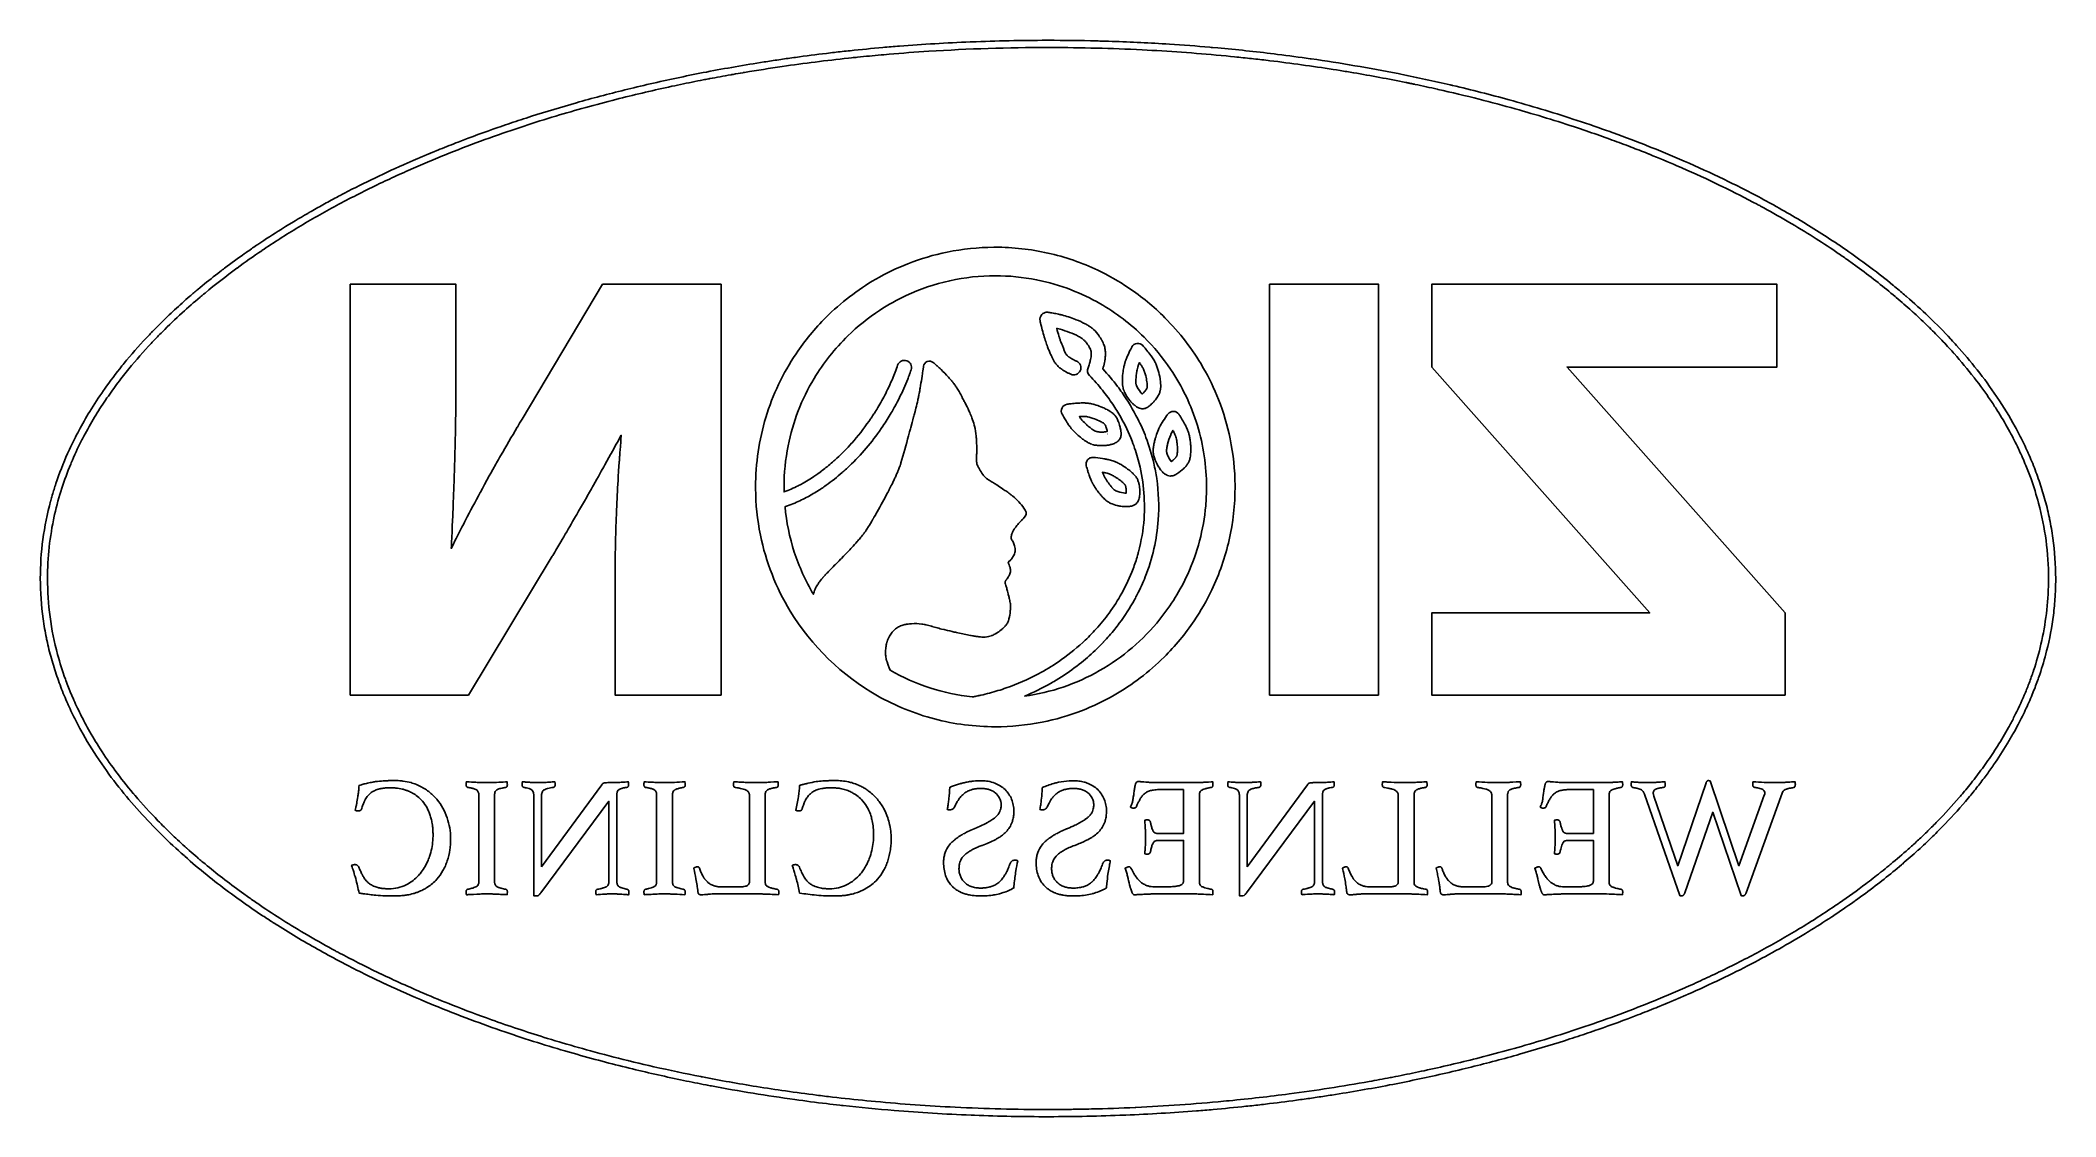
# Model space of a CAD drawing. Header units: millimetres. Extents: x 0 to 889, y 0 to 475.
import ezdxf

# ---------------------------------------------------------------- set-up
doc = ezdxf.new("R2010")
doc.units = ezdxf.units.MM
doc.layers.add('Layer_1', color=7, linetype='Continuous')

msp = doc.modelspace()

# ---------------------------------------------------------------- linework, layer by layer
at = {"layer": 'Layer_1'}
for points in [[(0, 237.38, 0.034495), (1.23, 219.57, 0.007986), (1.89, 215.34, 0.008033), (2.68, 211.18), (2.78, 210.67), (2.89, 210.15, 0.007758), (3.83, 206.08, 0.015171), (6.06, 198.1, 0.01406), (8.7, 190.41), (9.05, 189.48, 0.013294), (12.1, 182.14), (12.3, 181.69, 0.006579), (13.95, 178.16), (14.37, 177.29, 0.012125), (17.92, 170.44, 0.021834), (25.79, 157.51), (25.92, 157.32), (26.05, 157.13, 0.018904), (34.65, 145.33, 0.01649), (43.75, 134.56, 0.014413), (53.18, 124.7), (53.47, 124.41), (53.77, 124.12, 0.01254), (63.39, 115.14), (63.69, 114.87, 0.011248), (73.41, 106.66), (74.61, 105.69), (75.81, 104.74), (77.01, 103.8, 0.009437), (86.74, 96.48), (87.34, 96.05), (87.94, 95.62, 0.004445), (92.74, 92.24), (93.93, 91.43), (95.11, 90.62), (96.3, 89.82), (97.49, 89.02, 0.003828), (102.24, 85.91, 0.002223), (103.42, 85.15), (104.01, 84.78), (104.59, 84.41, 0.007144), (114.06, 78.61, 0.01295), (132.83, 68.13, 0.002475), (133.39, 67.84, 0.002864), (133.95, 67.55, 0.010877), (151.94, 58.66), (152.2, 58.54), (152.47, 58.42), (152.74, 58.29, 0.009362), (169.88, 50.71), (170.39, 50.5), (170.9, 50.29), (171.4, 50.08, 0.008146), (187.64, 43.63, 0.007183), (203.03, 38.05, 0.006329), (217.6, 33.21, 0.005916), (231.37, 29.02), (231.77, 28.9, 0.005107), (244.74, 25.27), (246.26, 24.86), (247.77, 24.46), (249.28, 24.06, 0.00473), (261.23, 21.05, 0.008217), (283.78, 15.99, 0.00347), (293.7, 14.01, 0.000899), (294.86, 13.79), (295.44, 13.68), (296.02, 13.57, 0.012441), (332.86, 7.55, 0.004426), (346.74, 5.76), (348.26, 5.58), (349.76, 5.4), (351.23, 5.23), (352.68, 5.07, 0.001603), (354.11, 4.91, 0.007138), (376.65, 2.75, 0.010288), (410.55, 0.68), (411.08, 0.66), (412.12, 0.62, 0.0096), (444.5, 0), (444.63, 0, 0.005788), (444.76, 0, 0.005788), (444.89, 0, 0.005789), (445.02, 0, 0.009842), (478.32, 0.68, 0.005889), (478.44, 0.68, 0.005889), (478.56, 0.69, 0.00589), (478.69, 0.69, 0.00589), (478.81, 0.7, 0.009465), (510.04, 2.56, 0.002463), (517.37, 3.17, 0.004484), (531.79, 4.58), (532.67, 4.67), (533.54, 4.76), (534.41, 4.86, 0.002101), (541.35, 5.65), (542.21, 5.75, 0.004372), (555.84, 7.51), (556.66, 7.62), (557.49, 7.74), (558.31, 7.85), (559.13, 7.97, 0.001993), (565.68, 8.93, 0.001487), (568.9, 9.42), (569.7, 9.55, 0.008699), (595.14, 13.98), (596.63, 14.27), (598.12, 14.56), (599.59, 14.85), (601.06, 15.14), (602.53, 15.44), (603.99, 15.74, 0.008525), (627.16, 20.9), (628.51, 21.23, 0.008298), (650.02, 26.84), (651.28, 27.2), (652.53, 27.55, 0.008243), (672.39, 33.53, 0.001899), (677.03, 35.03, 0.004052), (686.12, 38.1), (687.22, 38.48, 0.008208), (704.63, 44.87), (705.64, 45.27, 0.003888), (713.71, 48.47, 0.0092), (713.83, 48.52, 0.0092), (713.95, 48.57, 0.0092), (714.08, 48.62, 0.0092), (714.2, 48.67, 0.0092), (714.32, 48.72, 0.0092), (714.44, 48.77, 0.009201), (714.56, 48.82, 0.009201), (714.68, 48.87, 0.009201), (714.81, 48.92, 0.009201), (714.93, 48.97, 0.009201), (715.05, 49.02, 0.009201), (715.17, 49.07, 0.009201), (715.29, 49.12, 0.009201), (715.41, 49.17, 0.009201), (715.53, 49.22, 0.009201), (715.65, 49.27, 0.009201), (715.77, 49.32, 0.009202), (715.89, 49.37, 0.009202), (716.01, 49.42, 0.009202), (716.14, 49.47, 0.009202), (716.26, 49.52, 0.009202), (716.38, 49.57, 0.009202), (716.5, 49.62, 0.009202), (716.62, 49.67, 0.009202), (716.74, 49.72, 0.009202), (716.86, 49.77, 0.009202), (716.98, 49.82, 0.009202), (717.1, 49.87, 0.009202), (717.22, 49.92, 0.009202), (717.34, 49.97, 0.009203), (717.46, 50.02, 0.009203), (717.58, 50.07, 0.009203), (717.7, 50.12, 0.009203), (717.82, 50.17, 0.009203), (717.93, 50.22, 0.009203), (718.05, 50.26, 0.009203), (718.17, 50.31, 0.009203), (718.29, 50.36, 0.009203), (718.41, 50.41, 0.009203), (718.53, 50.46, 0.009203), (718.65, 50.51, 0.009203), (718.77, 50.56, 0.009203), (718.89, 50.61, 0.009203), (719.01, 50.66, 0.009203), (719.13, 50.71, 0.009204), (719.24, 50.76, 0.009204), (719.36, 50.81, 0.009204), (719.48, 50.86, 0.009204), (719.6, 50.91, 0.009204), (719.72, 50.96, 0.009204), (719.84, 51.01, 0.009204), (719.96, 51.06, 0.009204), (720.07, 51.11, 0.009204), (720.19, 51.16, 0.009204), (720.31, 51.21, 0.009204), (720.43, 51.26, 0.009204), (720.55, 51.31, 0.009204), (720.66, 51.36, 0.009204), (720.78, 51.41, 0.009204), (720.9, 51.46, 0.009204), (721.02, 51.51, 0.009204), (721.14, 51.56, 0.009204), (721.25, 51.61, 0.009204), (721.37, 51.66, 0.009204), (721.49, 51.71, 0.009204), (721.61, 51.76, 0.009204), (721.72, 51.81, 0.009204), (721.84, 51.86, 0.009205), (721.96, 51.91, 0.009205), (722.07, 51.96, 0.009205), (722.19, 52.01, 0.009205), (722.31, 52.06, 0.009205), (722.43, 52.11, 0.009205), (722.54, 52.16, 0.009205), (722.66, 52.21, 0.009205), (722.78, 52.26, 0.009205), (722.89, 52.31, 0.009205), (723.01, 52.36, 0.009205), (723.13, 52.41, 0.009205), (723.24, 52.46, 0.009205), (723.36, 52.51, 0.009205), (723.47, 52.56, 0.009205), (723.59, 52.61, 0.009205), (723.71, 52.66, 0.009205), (723.82, 52.71, 0.009205), (723.94, 52.76, 0.009205), (724.05, 52.81, 0.009205), (724.17, 52.87, 0.009205), (724.29, 52.92, 0.009205), (724.4, 52.97, 0.009205), (724.52, 53.02, 0.009205), (724.63, 53.07, 0.009205), (724.75, 53.12, 0.009205), (724.86, 53.17, 0.009205), (724.98, 53.22, 0.009205), (725.1, 53.27, 0.009205), (725.21, 53.32, 0.009205), (725.33, 53.37, 0.009205), (725.44, 53.42, 0.009205), (725.56, 53.47, 0.009205), (725.67, 53.52, 0.009205), (725.79, 53.57, 0.009205), (725.9, 53.62, 0.009205), (726.02, 53.67, 0.009205), (726.13, 53.72, 0.009205), (726.25, 53.77, 0.009205), (726.36, 53.82, 0.009205), (726.47, 53.87, 0.009205), (726.59, 53.92, 0.009205), (726.7, 53.97, 0.009205), (726.82, 54.02, 0.008337), (741.33, 60.69, 0.008273), (754.76, 67.39, 0.008229), (767.15, 74.1, 0.008165), (778.57, 80.79, 0.009048), (778.65, 80.84, 0.009048), (778.73, 80.89, 0.009047), (778.82, 80.94, 0.009046), (778.9, 80.99, 0.009046), (778.98, 81.04, 0.009045), (779.07, 81.09, 0.009045), (779.15, 81.14, 0.009044), (779.23, 81.19, 0.009043), (779.31, 81.24, 0.009043), (779.4, 81.29, 0.009042), (779.48, 81.34, 0.009042), (779.56, 81.39, 0.009041), (779.64, 81.44, 0.00904), (779.73, 81.49, 0.00904), (779.81, 81.54, 0.008448), (790.22, 88.16, 0.008949), (790.29, 88.21, 0.008948), (790.37, 88.26, 0.008947), (790.44, 88.31, 0.008946), (790.52, 88.36, 0.008438), (800.05, 94.9, 0.008834), (800.12, 94.95, 0.008833), (800.19, 95, 0.008832), (800.26, 95.04, 0.008831), (800.33, 95.09, 0.00883), (800.4, 95.14, 0.008829), (800.47, 95.19, 0.008828), (800.54, 95.24, 0.008828), (800.61, 95.29, 0.008827), (800.67, 95.34, 0.008512), (809.36, 101.76), (810.37, 102.54), (811.36, 103.31), (812.34, 104.07, 0.008419), (820.03, 110.32), (820.92, 111.07, 0.011958), (821.03, 111.17, 0.011955), (821.14, 111.26, 0.011951), (821.25, 111.35, 0.011947), (821.36, 111.45, 0.008467), (828.26, 117.52, 0.011681), (828.36, 117.61, 0.008252), (834.62, 123.52, 0.008478), (840.32, 129.26, 0.016904), (850.45, 140.54, 0.004246), (852.56, 143.1, 0.004081), (854.57, 145.61, 0.003866), (856.47, 148.08, 0.003635), (858.28, 150.5, 0.003465), (860, 152.87, 0.003383), (861.63, 155.19, 0.015188), (867.6, 164.41, 0.002677), (868.83, 166.48, 0.004209), (870, 168.5, 0.003118), (870.27, 168.99, 0.006927), (872.42, 172.92), (872.9, 173.85), (873.38, 174.77, 0.006159), (875.18, 178.42), (875.59, 179.28, 0.012394), (878.62, 186.16, 0.008223), (878.66, 186.25, 0.005545), (879.88, 189.3, 0.011022), (881.96, 195.09, 0.019452), (885, 205.41, 0.030596), (887.99, 221.27, 0.015436), (888.75, 229.31, 0.003304), (888.86, 231.33), (888.89, 232.08, 0.010084), (889, 237.38, 0.034518), (887.77, 255.19, 0.008009), (887.11, 259.42, 0.008054), (886.32, 263.59), (886.22, 264.1), (886.11, 264.61, 0.007778), (885.17, 268.69, 0.01519), (882.94, 276.67, 0.014079), (880.3, 284.35), (879.95, 285.28, 0.013309), (876.9, 292.63), (876.7, 293.07, 0.006591), (875.05, 296.61), (874.63, 297.48, 0.012135), (871.08, 304.32, 0.02184), (863.21, 317.26), (863.08, 317.45), (862.95, 317.64, 0.018906), (854.35, 329.43, 0.016488), (845.25, 340.21, 0.004291), (842.94, 342.73), (842.66, 343.03, 0.013996), (833.17, 352.65), (832.87, 352.94, 0.012245), (823.21, 361.73), (822.91, 361.98), (822.61, 362.24), (822.32, 362.5, 0.005422), (817.49, 366.55), (817.19, 366.8, 0.010082), (807.46, 374.45), (806.86, 374.9), (806.26, 375.35, 0.009009), (796.56, 382.32), (795.37, 383.14), (794.18, 383.95, 0.001541), (791.8, 385.55), (790.62, 386.34), (789.43, 387.12), (788.25, 387.89, 0.007357), (778.74, 393.88), (778.15, 394.23), (777.57, 394.58), (776.99, 394.93), (776.41, 395.28, 0.006695), (767.07, 400.71), (765.93, 401.35, 0.002259), (763.65, 402.61), (762.52, 403.23), (761.39, 403.85, 0.011516), (743.13, 413.21), (742.86, 413.34), (742.59, 413.47, 0.009936), (725.15, 421.47, 0.008651), (708.54, 428.36), (707.56, 428.75, 0.007476), (691.84, 434.65), (690.91, 434.98, 0.00667), (676.07, 440.04, 0.011756), (647.92, 448.5, 0.0096), (623, 454.85), (622.66, 454.93), (622.32, 455.01), (621.97, 455.08, 0.007999), (600.11, 459.81), (598.91, 460.05, 0.013037), (560.63, 466.58), (560.18, 466.64, 0.00465), (545.8, 468.57), (544.22, 468.76, 0.007789), (519.37, 471.41), (517.04, 471.62), (516.47, 471.66), (515.91, 471.71, 0.005485), (498.09, 473.05), (496.42, 473.16), (495.61, 473.21), (494.81, 473.26, 0.007603), (469.67, 474.39), (468.88, 474.41), (468.12, 474.43), (467.38, 474.45), (466.66, 474.47), (465.97, 474.49, 0.006328), (444.5, 474.76), (444.37, 474.76, 0.005788), (444.24, 474.76, 0.005788), (444.11, 474.76, 0.005788), (443.98, 474.76, 0.009834), (410.68, 474.08, 0.005889), (410.56, 474.08, 0.005889), (410.44, 474.07, 0.00589), (410.31, 474.07, 0.00589), (410.19, 474.06, 0.009459), (378.96, 472.2, 0.00246), (371.63, 471.59, 0.004481), (357.21, 470.18), (356.33, 470.09), (355.46, 470), (354.59, 469.9, 0.002099), (347.65, 469.11), (346.79, 469.01, 0.00437), (333.16, 467.25), (332.34, 467.14), (331.51, 467.02), (330.69, 466.91), (329.87, 466.79, 0.001992), (323.32, 465.83, 0.001487), (320.1, 465.34), (319.3, 465.21, 0.008699), (293.86, 460.78), (292.37, 460.49), (290.89, 460.2), (289.41, 459.91), (287.94, 459.62), (286.47, 459.32), (285.01, 459.02, 0.008528), (261.84, 453.86), (260.49, 453.53, 0.008302), (238.98, 447.92), (237.72, 447.57), (236.47, 447.21, 0.008247), (216.61, 441.23, 0.001905), (211.98, 439.73, 0.004058), (202.88, 436.66), (201.78, 436.28, 0.008214), (184.37, 429.89), (183.36, 429.5, 0.003895), (175.29, 426.29, 0.0092), (175.17, 426.24, 0.0092), (175.05, 426.19, 0.0092), (174.92, 426.14, 0.0092), (174.8, 426.09, 0.0092), (174.68, 426.04, 0.009201), (174.56, 425.99, 0.009201), (174.44, 425.94, 0.009201), (174.32, 425.89, 0.009201), (174.2, 425.84, 0.009201), (174.07, 425.79, 0.009201), (173.95, 425.74, 0.009201), (173.83, 425.69, 0.009201), (173.71, 425.64, 0.009201), (173.59, 425.59, 0.009201), (173.47, 425.54, 0.009201), (173.35, 425.49, 0.009202), (173.23, 425.44, 0.009202), (173.11, 425.39, 0.009202), (172.99, 425.34, 0.009202), (172.87, 425.29, 0.009202), (172.75, 425.24, 0.009202), (172.62, 425.2, 0.009202), (172.5, 425.15, 0.009202), (172.38, 425.1, 0.009202), (172.26, 425.05, 0.009202), (172.14, 425, 0.009202), (172.02, 424.95, 0.009202), (171.9, 424.9, 0.009202), (171.78, 424.85, 0.009203), (171.66, 424.8, 0.009203), (171.54, 424.75, 0.009203), (171.42, 424.7, 0.009203), (171.3, 424.65, 0.009203), (171.19, 424.6, 0.009203), (171.07, 424.55, 0.009203), (170.95, 424.5, 0.009203), (170.83, 424.45, 0.009203), (170.71, 424.4, 0.009203), (170.59, 424.35, 0.009203), (170.47, 424.3, 0.009203), (170.35, 424.25, 0.009203), (170.23, 424.2, 0.009203), (170.11, 424.15, 0.009203), (169.99, 424.1, 0.009204), (169.87, 424.05, 0.009204), (169.76, 424, 0.009204), (169.64, 423.95, 0.009204), (169.52, 423.9, 0.009204), (169.4, 423.85, 0.009204), (169.28, 423.8, 0.009204), (169.16, 423.75, 0.009204), (169.04, 423.7, 0.009204), (168.93, 423.65, 0.009204), (168.81, 423.6, 0.009204), (168.69, 423.55, 0.009204), (168.57, 423.5, 0.009204), (168.45, 423.45, 0.009204), (168.34, 423.4, 0.009204), (168.22, 423.35, 0.009204), (168.1, 423.3, 0.009204), (167.98, 423.25, 0.009204), (167.87, 423.2, 0.009204), (167.75, 423.15, 0.009204), (167.63, 423.1, 0.009204), (167.51, 423.05, 0.009204), (167.4, 423, 0.009204), (167.28, 422.95, 0.009205), (167.16, 422.9, 0.009205), (167.04, 422.85, 0.009205), (166.93, 422.8, 0.009205), (166.81, 422.75, 0.009205), (166.69, 422.7, 0.009205), (166.58, 422.65, 0.009205), (166.46, 422.6, 0.009205), (166.34, 422.55, 0.009205), (166.23, 422.5, 0.009205), (166.11, 422.45, 0.009205), (165.99, 422.4, 0.009205), (165.88, 422.35, 0.009205), (165.76, 422.3, 0.009205), (165.64, 422.25, 0.009205), (165.53, 422.2, 0.009205), (165.41, 422.15, 0.009205), (165.29, 422.1, 0.009205), (165.18, 422.05, 0.009205), (165.06, 422, 0.009205), (164.95, 421.95, 0.009205), (164.83, 421.9, 0.009205), (164.71, 421.85, 0.009205), (164.6, 421.8, 0.009205), (164.48, 421.75, 0.009205), (164.37, 421.7, 0.009205), (164.25, 421.65, 0.009205), (164.14, 421.6, 0.009205), (164.02, 421.55, 0.009205), (163.91, 421.5, 0.009205), (163.79, 421.45, 0.009205), (163.67, 421.4, 0.009205), (163.56, 421.35, 0.009205), (163.44, 421.3, 0.009205), (163.33, 421.25, 0.009205), (163.21, 421.2, 0.009205), (163.1, 421.14, 0.009205), (162.98, 421.09, 0.009205), (162.87, 421.04, 0.009205), (162.76, 420.99, 0.009205), (162.64, 420.94, 0.009205), (162.53, 420.89, 0.009205), (162.41, 420.84, 0.009205), (162.3, 420.79, 0.009205), (162.18, 420.74, 0.009205), (162.07, 420.69, 0.008333), (147.56, 414.03, 0.008247), (134.15, 407.32, 0.009165), (134.05, 407.27, 0.009164), (133.95, 407.22, 0.009164), (133.85, 407.17, 0.009164), (133.76, 407.12, 0.009163), (133.66, 407.07, 0.009163), (133.56, 407.02, 0.009163), (133.46, 406.96, 0.009163), (133.37, 406.91, 0.009162), (133.27, 406.86, 0.009162), (133.17, 406.81, 0.009162), (133.08, 406.76, 0.009161), (132.98, 406.71, 0.002137), (131.43, 405.89, 0.004009), (125.32, 402.59, 0.004018), (119.44, 399.29, 0.009104), (119.35, 399.24, 0.009104), (119.26, 399.19, 0.009103), (119.18, 399.14, 0.009103), (119.09, 399.09, 0.009102), (119, 399.04, 0.009102), (118.91, 398.99, 0.009101), (118.82, 398.94, 0.009101), (118.73, 398.89, 0.0091), (118.65, 398.84, 0.0091), (118.56, 398.78, 0.009099), (118.47, 398.73, 0.009099), (118.38, 398.68, 0.009098), (118.29, 398.63, 0.009098), (118.21, 398.58, 0.009098), (118.12, 398.53, 0.009097), (118.03, 398.48, 0.009097), (117.94, 398.43, 0.008449), (106.83, 391.76, 0.009021), (106.75, 391.71, 0.009021), (106.67, 391.66, 0.00902), (106.59, 391.61, 0.009019), (106.51, 391.56, 0.009019), (106.43, 391.51, 0.009018), (106.35, 391.46, 0.009018), (106.27, 391.41, 0.009017), (106.19, 391.36, 0.008417), (96.02, 384.76, 0.00892), (95.95, 384.71, 0.008919), (95.87, 384.66, 0.008918), (95.8, 384.61, 0.008917), (95.73, 384.56, 0.008916), (95.65, 384.51, 0.008916), (95.58, 384.46, 0.008915), (95.51, 384.41, 0.008914), (95.43, 384.36, 0.004439), (90.76, 381.15, 0.008857), (90.69, 381.1, 0.008857), (90.62, 381.05, 0.008856), (90.55, 381, 0.008855), (90.48, 380.95, 0.008854), (90.41, 380.9, 0.008853), (90.34, 380.85, 0.008852), (90.27, 380.8, 0.008851), (90.2, 380.75, 0.00885), (90.13, 380.71, 0.008452), (81.29, 374.26, 0.001982), (79.25, 372.7), (78.25, 371.93), (77.26, 371.16, 0.008221), (69.52, 364.9, 0.003775), (65.96, 361.88, 0.008158), (59.22, 355.84, 0.003799), (56.12, 352.93, 0.011474), (56.03, 352.84, 0.011469), (55.94, 352.75, 0.008335), (50.1, 346.97, 0.003126), (49.76, 346.62, 0.002836), (49.43, 346.28, 0.002507), (49.1, 345.94, 0.002134), (48.77, 345.59, 0.002492), (48.11, 344.91, 0.016826), (38.09, 333.67), (37.56, 333.03), (37.04, 332.4), (36.53, 331.77), (36.02, 331.15, 0.016122), (28.32, 320.94), (27.92, 320.37, 0.009258), (27.87, 320.3, 0.015346), (21.8, 311.01, 0.014322), (16.97, 302.58), (16.48, 301.64), (15.99, 300.71), (15.52, 299.79, 0.013115), (12.03, 292.47, 0.024276), (6.89, 279.24, 0.009291), (5.3, 274.16, 0.007575), (5.26, 274.02, 0.004436), (4.63, 271.78, 0.006845), (4.6, 271.65, 0.006804), (4.56, 271.52, 0.032499), (1.15, 254.6, 0.033363)], [(3.18, 237.38, -0.054207), (6.17, 264.92), (6.33, 265.66, -0.022483), (9.51, 277.25, -0.020086), (13.4, 287.8), (13.65, 288.4, -0.01749), (18.06, 297.92), (18.33, 298.47), (18.61, 299.01, -0.01514), (23.34, 307.53), (23.93, 308.51), (24.52, 309.47, -0.012907), (29.41, 317), (30.01, 317.87), (30.61, 318.72, -0.011108), (35.52, 325.39), (36.11, 326.16), (36.71, 326.92), (37.3, 327.67), (37.89, 328.41, -0.017551), (47.72, 339.8), (48.28, 340.4), (48.83, 341, -0.007068), (53.33, 345.66), (53.86, 346.2, -0.011729), (62.57, 354.53, -0.009619), (70.49, 361.48, -0.001475), (71.38, 362.22, -0.002336), (71.81, 362.59, -0.002909), (72.24, 362.95, -0.003379), (72.67, 363.3, -0.014323), (86.65, 374.21, -0.006699), (86.82, 374.33, -0.009844), (97.65, 381.96, -0.002072), (98.68, 382.66, -0.013045), (114.93, 392.96, -0.012151), (131.69, 402.43), (132.8, 403.03, -0.011), (150.81, 412.08), (151.35, 412.33), (151.88, 412.58, -0.004633), (160.43, 416.52), (160.95, 416.75), (161.46, 416.98), (161.98, 417.21), (162.5, 417.44), (163.02, 417.67), (163.53, 417.9, -0.004463), (171.81, 421.46), (172.31, 421.67, -0.004239), (180.37, 424.96, -0.00769), (196.13, 430.97), (197.99, 431.64), (199.84, 432.3, -0.003441), (207.19, 434.86), (208.97, 435.46), (210.75, 436.06, -0.001565), (212.51, 436.64), (213.38, 436.93, -0.006036), (227.38, 441.33, -0.01077), (253.88, 448.67), (255.34, 449.04, -0.00871), (278.58, 454.47), (279.86, 454.74, -0.003821), (290.01, 456.82), (291.2, 457.06), (292.39, 457.29, -0.000466), (293.56, 457.52, -0.001666), (294.72, 457.74, -0.001512), (295.3, 457.85, -0.003142), (304.53, 459.54, -0.0035), (305.07, 459.64, -0.003574), (305.61, 459.73, -0.001355), (309.91, 460.47, -0.002923), (310.17, 460.52, -0.002943), (310.43, 460.56, -0.002963), (310.69, 460.61, -0.005534), (327.28, 463.21, -0.009343), (356.46, 466.89), (357.83, 467.04, -0.001336), (360.52, 467.32), (361.83, 467.45, -0.003217), (372.14, 468.42), (373.27, 468.52), (374.38, 468.62, -0.005382), (391.88, 469.92, -0.01586), (444.5, 471.59), (445.13, 471.59), (445.76, 471.58, -0.01206), (485.98, 470.55), (488.18, 470.44, -0.010679), (523.03, 467.86), (524.93, 467.67), (526.82, 467.49, -0.0025), (534.3, 466.7, -0.002205), (541.55, 465.87), (542.42, 465.77, -0.009078), (570.3, 461.91), (571.83, 461.67), (573.33, 461.43, -0.000785), (576.33, 460.94), (577.8, 460.69), (579.26, 460.45, -0.008033), (602.36, 456.15, -0.002798), (602.99, 456.02, -0.002919), (603.62, 455.89, -0.003035), (604.24, 455.76, -0.003144), (604.87, 455.64, -0.003248), (605.48, 455.51, -0.003348), (606.1, 455.38, -0.002415), (606.41, 455.31, -0.003719), (616.21, 453.19, -0.003267), (616.49, 453.13, -0.007009), (634.74, 448.77, -0.006293), (650.6, 444.53, -0.011787), (678.07, 436.12), (679.35, 435.69), (680.61, 435.27), (681.84, 434.85, -0.004664), (691.54, 431.45, -0.006468), (691.81, 431.36, -0.006462), (692.07, 431.26, -0.006456), (692.33, 431.16, -0.003984), (700.66, 428.07, -0.006224), (700.89, 427.98, -0.006217), (701.12, 427.9, -0.006209), (701.34, 427.81, -0.006202), (701.57, 427.73, -0.006195), (701.79, 427.64, -0.00377), (708.89, 424.86, -0.005921), (709.09, 424.78, -0.005913), (709.28, 424.71, -0.005905), (709.47, 424.63, -0.005896), (709.66, 424.55, -0.005888), (709.85, 424.48, -0.006195), (721.93, 419.44), (723.06, 418.95), (724.15, 418.48, -0.009575), (740.89, 410.78), (741.92, 410.28, -0.009375), (757.31, 402.43, -0.000594), (758.81, 401.63, -0.008419), (770.58, 395.02), (771.26, 394.62, -0.008405), (782.04, 388.06), (783.29, 387.26, -0.008277), (793.1, 380.78), (793.67, 380.39), (794.23, 379.99), (794.8, 379.6, -0.001961), (797.03, 378.04, -0.003662), (801.4, 374.91), (802.45, 374.14, -0.00818), (810.67, 367.87, -0.008371), (818.19, 361.74, -0.001443), (818.63, 361.38, -0.008081), (825.46, 355.41, -0.00481), (825.65, 355.23, -0.004865), (825.85, 355.05, -0.004919), (826.05, 354.87, -0.004972), (826.24, 354.7, -0.005023), (826.44, 354.52, -0.005074), (826.63, 354.34, -0.008306), (832.75, 348.56, -0.006323), (832.92, 348.39, -0.006349), (833.1, 348.22, -0.006375), (833.28, 348.05, -0.008328), (838.78, 342.46, -0.008245), (843.78, 337.05, -0.007341), (843.92, 336.89, -0.007347), (844.07, 336.73, -0.007353), (844.21, 336.57, -0.016535), (852.99, 326.02, -0.007335), (853.11, 325.87, -0.007329), (853.22, 325.72, -0.016029), (860.26, 316.03, -0.007397), (863.13, 311.64, -0.006288), (863.21, 311.51, -0.014806), (868.22, 303.07), (868.73, 302.13, -0.013479), (872.57, 294.6, -0.004822), (872.67, 294.39, -0.004746), (872.77, 294.18, -0.004669), (872.87, 293.97, -0.012389), (875.81, 287.28, -0.011261), (878.11, 281.3, -0.020799), (881.45, 270.61, -0.032445), (884.73, 254.14, -0.032928), (885.83, 237.38, -0.002624), (885.81, 235.65, -0.053792), (882.5, 208.37, -0.022602), (879.27, 196.85, -0.00556), (879.22, 196.68, -0.005505), (879.16, 196.52, -0.010018), (877.29, 191.25, -0.004847), (877.17, 190.93, -0.009376), (875.16, 185.92, -0.017474), (870.74, 176.45), (870.46, 175.9, -0.007508), (868.17, 171.6, -0.014129), (863.35, 163.47), (862.76, 162.54, -0.012138), (857.85, 155.27), (857.25, 154.43), (856.65, 153.6, -0.010233), (851.75, 147.16), (851.16, 146.42), (850.57, 145.69, -0.00498), (848.19, 142.8, -0.002323), (847.03, 141.42, -0.002993), (846.45, 140.75, -0.015663), (836.89, 130.34), (836.35, 129.79), (835.81, 129.24), (835.28, 128.7), (834.74, 128.17), (834.21, 127.64, -0.005643), (829.94, 123.51), (829.44, 123.03), (828.93, 122.55), (828.43, 122.09), (827.94, 121.62, -0.004741), (823.94, 117.99, -0.009067), (816.26, 111.4, -0.003848), (815.83, 111.05, -0.002899), (815.62, 110.88, -0.003018), (815.41, 110.7, -0.003818), (812.02, 107.96, -0.004525), (811.82, 107.8, -0.00459), (811.62, 107.64, -0.006252), (805.21, 102.68, -0.010617), (793.69, 94.39, -0.001803), (791.49, 92.89, -0.013568), (774.67, 82.16), (773.6, 81.52, -0.01178), (757.31, 72.33), (756.2, 71.73), (755.08, 71.15), (753.97, 70.56), (752.86, 69.98, -0.010672), (734.99, 61.18), (734.47, 60.94, -0.004954), (725.98, 57.09), (725.46, 56.86, -0.004495), (717.19, 53.3), (716.69, 53.09, -0.004269), (708.63, 49.8, -0.007719), (692.87, 43.79), (691.01, 43.12), (689.16, 42.46, -0.003465), (681.81, 39.9), (680.03, 39.3), (678.25, 38.7, -0.001576), (676.49, 38.12), (675.62, 37.83, -0.006056), (661.62, 33.44, -0.010784), (635.12, 26.09), (633.66, 25.72, -0.008714), (610.41, 20.29), (609.14, 20.02, -0.003817), (598.99, 17.94), (597.8, 17.7), (596.61, 17.47, -0.000459), (595.44, 17.24, -0.003457), (586.11, 15.51, -0.011693), (550.95, 10.06, -0.008396), (524.44, 7.04), (523.19, 6.92), (521.96, 6.8, -0.011826), (483.27, 4.08, -0.006165), (483.12, 4.07, -0.006158), (482.97, 4.07, -0.005687), (463.74, 3.4), (462.54, 3.37), (460.28, 3.32), (459.3, 3.31), (458.37, 3.29), (457.51, 3.28), (456.69, 3.26, -0.007903), (456.5, 3.26, -0.007847), (456.32, 3.26, -0.000737), (454.84, 3.24), (453.55, 3.22), (452.42, 3.21), (450.44, 3.2, -0.008027), (450.25, 3.19, -0.007907), (450.07, 3.19), (448.68, 3.19), (447.63, 3.18), (446.85, 3.18), (444.5, 3.17), (443.87, 3.17, -0.012079), (403.57, 4.18, -0.010687), (368.37, 6.68), (366.45, 6.86), (364.54, 7.04, -0.004872), (349.43, 8.65), (348.54, 8.76), (347.66, 8.86), (346.78, 8.97, -0.001075), (343.29, 9.39), (342.43, 9.5, -0.004544), (328.74, 11.34, -0.004107), (315.94, 13.29, -0.008298), (292.03, 17.54, -0.001261), (291.37, 17.67, -0.007502), (270.66, 22.05), (268.41, 22.56), (266.19, 23.08), (264, 23.6), (261.85, 24.11, -0.001121), (259.74, 24.62, -0.003954), (259.48, 24.69, -0.003964), (259.22, 24.75, -0.006561), (242.71, 29.03), (240.91, 29.53), (239.14, 30.02), (237.4, 30.51, -0.005731), (223.75, 34.54), (222.26, 35, -0.010542), (199, 42.76, -0.008496), (181.78, 49.24, -0.006655), (169.02, 54.48, -0.01061), (150.16, 63, -0.005573), (150.01, 63.07, -0.001804), (148.86, 63.62, -0.010476), (131.69, 72.33, -0.00053), (130.19, 73.13, -0.008385), (118.42, 79.74), (117.74, 80.14, -0.008379), (106.96, 86.71), (105.71, 87.5, -0.008254), (95.9, 93.99), (95.33, 94.38), (94.77, 94.77), (94.2, 95.16, -0.00194), (91.97, 96.72), (91.42, 97.11), (90.87, 97.5), (90.33, 97.89), (89.79, 98.27), (88.72, 99.05, -0.008077), (80.31, 105.34), (79.34, 106.1, -0.008069), (71.73, 112.24, -0.001975), (69.98, 113.72, -0.002791), (69.55, 114.09, -0.003269), (69.12, 114.45, -0.004288), (65.73, 117.4, -0.004115), (65.53, 117.58, -0.004187), (65.33, 117.76, -0.004257), (65.13, 117.94, -0.004325), (64.92, 118.12, -0.004392), (64.72, 118.3, -0.004457), (64.52, 118.48, -0.00452), (64.32, 118.65, -0.004581), (64.12, 118.83, -0.004642), (63.92, 119.01, -0.0047), (63.73, 119.19, -0.00435), (60.58, 122.07, -0.008263), (54.63, 127.8, -0.003678), (51.9, 130.55, -0.016679), (41.78, 141.65, -0.007429), (41.65, 141.81, -0.00743), (41.51, 141.97, -0.007431), (41.38, 142.12, -0.007432), (41.25, 142.28, -0.007433), (41.12, 142.43, -0.007434), (40.99, 142.59, -0.016291), (32.93, 152.8, -0.015823), (26.47, 162.18, -0.006391), (26.39, 162.31, -0.014991), (21.26, 170.84), (20.73, 171.79, -0.013699), (16.79, 179.41, -0.012608), (13.7, 186.25, -0.011572), (11.29, 192.36), (11.04, 193.04, -0.021055), (7.64, 203.83, -0.032745), (4.3, 220.46, -0.033268)], [(421.25, 171.99, 0.049096), (441.88, 174.01, 0.043366), (459.3, 179.07, 0.037688), (473.64, 185.9, 0.065469), (495.7, 202.71, 0.048991), (508.98, 218.75, 0.037082), (516.74, 232.33, 0.055981), (524.42, 254.46, 0.05556), (527, 277.74), (527, 278.39, 0.048941), (524.87, 298.93, 0.043077), (519.74, 316.26, 0.037592), (512.87, 330.5, 0.065136), (496.05, 352.42, 0.048789), (480.03, 365.61, 0.036984), (466.5, 373.31, 0.055741), (444.44, 380.92, 0.027871), (432.92, 382.85, 0.027573), (421.25, 383.49), (420.6, 383.48, 0.04894), (400.06, 381.35, 0.043279), (382.73, 376.23, 0.03767), (368.49, 369.36, 0.065179), (346.57, 352.54, 0.048773), (333.38, 336.52, 0.074087), (320.05, 308.46, 0.037257), (316.64, 293.27, 0.036708), (315.5, 277.74), (315.51, 277.09, 0.048938), (317.64, 256.55, 0.086301), (330.78, 223.03, 0.128045), (369.32, 185.64, 0.064626), (394.4, 175.44, 0.032365), (407.71, 172.85, 0.031879)], [(300.27, 185.94), (300.27, 367.16), (248.06, 367.16), (212.48, 307.61), (211.42, 305.83), (210.42, 304.16, 0.008174), (210.37, 304.06, 0.004326), (203.06, 291.51, 0.00118), (201.27, 288.35), (200.93, 287.75), (199.68, 285.53), (198.75, 283.86), (198.05, 282.6), (197.01, 280.71), (195.97, 278.82), (195.02, 277.08), (194.13, 275.44, 0.008836), (194.08, 275.35, 0.004188), (187.56, 263.05, 0.001118), (185.97, 259.96), (185.37, 258.8), (184.33, 256.77, 0.008926), (184.28, 256.67, 0.008857), (184.24, 256.58, 0.008788), (184.19, 256.49), (183.45, 255.03), (182.9, 253.94), (182.08, 252.29), (181.26, 250.65), (181.32, 251.85), (181.43, 254.18), (181.46, 254.73), (181.51, 255.8), (181.61, 257.89), (181.7, 259.84), (181.86, 263.51), (181.9, 264.31), (181.96, 265.86), (182.08, 268.77, 0.011749), (182.09, 268.85, 0.011729), (182.09, 268.93, 0.01171), (182.09, 269.01), (182.14, 270.27, 0.001205), (182.5, 279.71, 0.011758), (182.5, 279.79, 0.001493), (182.8, 289.16, 0.002835), (183.16, 304.97), (183.19, 306.94), (183.21, 307.81), (183.23, 309.43), (183.25, 310.85), (183.27, 313.33), (183.28, 314.26), (183.29, 315.89), (183.29, 316.2), (183.3, 317.34), (183.3, 317.56), (183.31, 319.17), (183.31, 319.37), (183.31, 320.78), (183.31, 367.16), (136.73, 367.16), (136.73, 185.94), (188.81, 185.94), (225.79, 247.2), (226.02, 247.58, 0.002061), (229.57, 253.53, 0.002489), (234.82, 262.49), (236.12, 264.74), (236.61, 265.59), (237.46, 267.06), (238.73, 269.28), (239.99, 271.5), (241.02, 273.31), (241.27, 273.74), (242.21, 275.41, 0.00066), (243.99, 278.55), (244.76, 279.92), (245.49, 281.21), (246.17, 282.42), (247.43, 284.69), (248.54, 286.67), (249.03, 287.54), (250.84, 290.8), (251.52, 292.02), (251.82, 292.56, 0.000965), (256.25, 300.6), (256.09, 298.54, 0.002114), (256.01, 297.57), (255.87, 295.71), (255.74, 293.95), (255.68, 293.13), (255.57, 291.54), (255.54, 291.16), (255.52, 290.8), (255.42, 289.35), (255.39, 289.01, 0.001222), (255.35, 288.34), (255.26, 287.05), (255.1, 284.62), (254.97, 282.5), (254.86, 280.64, 0.004202), (254.2, 267.63, 0.001831), (253.94, 260.87), (253.9, 259.6), (253.86, 258.41), (253.83, 257.29), (253.77, 255.2, 0.001725), (253.68, 251.54), (253.66, 250.17), (253.63, 248.97), (253.63, 248.45), (253.6, 246.47, 0.015797), (253.6, 246.43), (253.58, 244.96), (253.57, 243.86), (253.57, 243.04), (253.56, 241.8), (253.56, 240.56), (253.56, 185.94)], [(434.14, 185.46, 0.030573), (445.64, 191.1, 0.011411), (445.8, 191.19, 0.01139), (445.95, 191.28, 0.013417), (450.72, 194.19, 0.025892), (459.22, 200.34, 0.02337), (466.09, 206.43, 0.010283), (468.91, 209.29, 0.007764), (468.99, 209.38, 0.019952), (473.93, 215.05, 0.008748), (475.94, 217.65, 0.034178), (482.64, 228.02, 0.007366), (482.77, 228.27, 0.0066), (483.85, 230.3, 0.024964), (487.42, 238.14, 0.038085), (491.24, 250.47, 0.038725), (493.13, 263.24, 0.05361), (492.44, 281.46, 0.020384), (491.18, 288.18, 0.03477), (487.7, 299.63, 0.025198), (484.07, 307.84, 0.036644), (477.15, 319.38, 0.008752), (475.17, 322.1, 0.025573), (468.66, 329.83, 0.027951), (469.42, 332.64, 0.013241), (469.61, 333.72, 0.004728), (469.68, 334.2, 0.024296), (469.83, 335.99, 0.023412), (469.81, 337.34, 0.043212), (469.52, 339.35, 0.026087), (469.23, 340.32, 0.028888), (468.84, 341.26, 0.004725), (468.5, 341.92), (468.34, 342.22, 0.008374), (468.01, 342.81), (467.93, 342.95, 0.030119), (466.57, 345.02), (466.42, 345.2, 0.057588), (463.91, 347.78), (463.74, 347.92, 0.025089), (462.36, 348.89, 0.021729), (460.89, 349.73, 0.025186), (456.96, 351.54, 0.004279), (456.58, 351.69, 0.03008), (450.59, 353.61), (450.4, 353.66), (450.21, 353.7, 0.00443), (450.03, 353.75, 0.008254), (449.86, 353.79, 0.005467), (449.19, 353.95, 0.011397), (446.81, 354.44), (446.21, 354.54, 0.004499), (445.32, 354.69, 0.007072), (444.41, 354.8, 0.12631), (442.94, 354.62, 0.118142), (441.73, 353.76, 0.241493), (441.01, 350.97, 0.001432), (441.21, 350.14, 0.011819), (442.86, 343.97, 0.002848), (443.09, 343.2), (443.29, 342.53, 0.010225), (444.06, 340.21), (444.11, 340.06, 0.00554), (444.31, 339.52, 0.014136), (444.95, 337.93), (445.14, 337.51), (445.49, 336.69), (445.66, 336.31), (445.74, 336.12), (445.91, 335.76), (445.99, 335.58), (446.15, 335.24, 0.006765), (446.3, 334.9, 0.016057), (446.96, 333.63, 0.024065), (447.61, 332.57, 0.05243), (449.02, 330.9, 0.033714), (450.28, 329.85, 0.018954), (451.3, 329.17), (451.5, 329.05), (451.59, 329, 0.008859), (452.32, 328.58, 0.011738), (453.43, 328.01, 0.008341), (454.57, 327.48, 0.415204), (458.73, 329.05, 0.199967), (458.81, 331.45, 0.199582), (457.16, 333.21, -0.021561), (457.09, 333.24, -0.021906), (457.02, 333.27, -0.022205), (456.95, 333.3, -0.022541), (456.88, 333.34, -0.022827), (456.81, 333.37, -0.023159), (456.74, 333.4, -0.023455), (456.67, 333.43, -0.007058), (456.13, 333.69, -0.007967), (455.87, 333.82), (455.63, 333.95), (455.39, 334.07), (455.17, 334.19), (454.95, 334.32, -0.017585), (454.13, 334.82, -0.011779), (453.78, 335.07), (453.62, 335.19), (453.59, 335.22, -0.026946), (453.01, 335.72, -0.066037), (452.19, 336.77, -0.036853), (451.76, 337.66, -0.009848), (451.5, 338.36), (451.46, 338.49), (451.28, 338.99, 0.018671), (450.71, 340.45), (450.62, 340.67), (450.53, 340.88, -0.006097), (450.2, 341.71, -0.007381), (450.07, 342.08), (449.94, 342.42, -0.00705), (449.51, 343.73, -0.003817), (449.35, 344.22, -0.009378), (448.34, 347.68), (448.65, 347.61), (449.26, 347.45), (449.82, 347.3, -0.023846), (453.98, 345.95, -0.029428), (457.98, 344.16, -0.016368), (458.84, 343.68, -0.043843), (460.23, 342.66), (460.35, 342.55, -0.031313), (461.21, 341.65, -0.012728), (461.5, 341.28, -0.01575), (461.98, 340.61, -0.020056), (462.62, 339.57, -0.0137), (462.7, 339.43, -0.024252), (462.73, 339.37, -0.012431), (463.2, 338.48, -0.023116), (463.3, 338.23, -0.027567), (463.38, 337.99, -0.052702), (463.54, 337.02, -0.029093), (463.55, 336.16), (463.55, 335.98), (463.54, 335.93, -0.014914), (463.48, 335.21, -0.020843), (463.27, 333.97, -0.023157), (462.8, 332.14, -0.012759), (462.5, 331.24, -0.018579), (462.15, 330.36, 0.305475), (462.77, 326.9, -0.023299), (468.54, 320.38, -0.021453), (473.06, 314.24, -0.019498), (476.56, 308.56, -0.035305), (481.57, 298.02, -0.027326), (484.31, 289.71, -0.04163), (486.67, 276.8, -0.041462), (486.85, 263.67, -0.047865), (484.44, 249.17, -0.005752), (484.02, 247.62, -0.019903), (482.02, 241.62, -0.036599), (477.03, 230.87, -0.030635), (471.45, 222.15, -0.025825), (465.74, 215.12, -0.021943), (460.17, 209.47), (459.86, 209.18, -0.036785), (449.08, 200.64, -0.026727), (440.25, 195.31, -0.038766), (426.09, 189.11, -0.018851), (418.69, 186.85, -0.00906), (414.94, 185.92), (414.46, 185.82), (414.05, 185.73), (413.69, 185.65), (413.37, 185.58), (412.82, 185.47), (412.4, 185.38), (412.09, 185.32), (411.62, 185.23), (411.15, 185.14), (411.07, 185.13, -0.103938), (374.91, 196.93), (374.51, 197.99, -0.002291), (374.21, 198.78), (373.76, 199.97), (373.7, 200.12), (373.51, 200.64), (373.32, 201.16, -0.024314), (373.16, 201.66, -0.027687), (372.98, 202.64), (372.95, 202.85, -0.027091), (372.85, 204.52, -0.034219), (373, 207.03, -0.008988), (373.09, 207.65, -0.013118), (373.27, 208.58), (373.32, 208.81), (373.36, 208.98, -0.024536), (373.38, 209.04, -0.023446), (373.4, 209.1, -0.01217), (373.45, 209.29, -0.023758), (373.46, 209.34), (373.51, 209.49, -0.061157), (374.61, 212, -0.086174), (377.29, 215.13, -0.050929), (379.01, 216.28, -0.032472), (379.96, 216.71, -0.044277), (380.96, 216.98, -0.0012), (381.72, 217.11), (382.08, 217.17, -0.01123), (383.46, 217.35, -0.008948), (383.77, 217.38), (384.06, 217.41), (384.35, 217.43, -0.053028), (388.79, 217.3, -0.009644), (389.34, 217.21, -0.009104), (390.3, 217.04, -0.005689), (390.66, 216.96, -0.021734), (393.13, 216.31), (393.47, 216.21), (393.63, 216.16), (393.8, 216.11), (394.46, 215.92), (395.1, 215.74, 0.004381), (397.59, 215.09), (398.69, 214.82), (399.2, 214.7, 0.003999), (403.18, 213.77), (403.37, 213.73), (403.74, 213.65), (404.1, 213.57, 0.006848), (409.65, 212.43), (410.35, 212.3), (410.65, 212.24), (411.23, 212.14, 0.007617), (411.35, 212.12, 0.008364), (411.47, 212.09, 0.007544), (413.36, 211.79), (413.6, 211.76), (414.01, 211.7), (414.09, 211.69), (414.16, 211.68, 0.012201), (415.26, 211.56, 0.075969), (418.27, 211.79, 0.024983), (419.36, 212.11, 0.007158), (419.83, 212.28, 0.036906), (421.5, 213.08), (421.65, 213.17, 0.041929), (423.85, 214.73), (424.1, 214.95, 0.01534), (424.97, 215.75), (425.18, 215.95), (425.34, 216.11), (425.45, 216.23, 0.005523), (425.8, 216.59, 0.034248), (426.19, 217.07, 0.023934), (426.5, 217.57), (426.57, 217.69, 0.034787), (427.01, 218.67), (427.03, 218.73, 0.014455), (427.17, 219.17, 0.030837), (427.58, 220.87, 0.004688), (427.61, 221.04), (427.66, 221.35, 0.013941), (427.8, 222.53), (427.81, 222.64), (427.85, 223.07), (427.86, 223.26), (427.89, 223.62, 0.019977), (427.92, 226.1, 0.05157), (427.86, 226.61), (427.73, 227.18), (427.6, 227.7), (427.49, 228.2), (427.46, 228.31), (427.41, 228.54, 0.000912), (427.2, 229.42), (427.17, 229.52), (426.99, 230.28), (426.91, 230.61), (426.75, 231.23), (426.62, 231.77), (426.5, 232.25, 0.003301), (426.06, 233.9), (425.94, 234.32), (425.77, 234.94, 0.006779), (425.58, 235.55, -0.116116), (425.56, 235.8, -0.062676), (425.62, 236.01, -0.019604), (425.7, 236.17, -0.023031), (425.73, 236.25, -0.015904), (425.89, 236.51), (426.02, 236.69, -0.011273), (426.22, 236.97), (426.32, 237.11), (426.37, 237.18, -0.015246), (426.4, 237.21, -0.020037), (426.42, 237.25, 0.014268), (427, 238.06, 0.009445), (427.2, 238.38, 0.027946), (427.51, 238.96, 0.05442), (427.84, 239.89, 0.061992), (427.94, 240.88, 0.041747), (427.83, 241.84, 0.016321), (427.75, 242.19, 0.030318), (427.37, 243.4, 0.020363), (426.89, 244.57), (428.09, 245.66, 0.066348), (428.55, 246.22), (429.32, 247.43, 0.108115), (429.98, 249.27, 0.035841), (430.03, 250, 0.050179), (429.89, 251.27, 0.056058), (429.29, 253.08, 0.045097), (428.34, 254.73, -0.086084), (428.25, 254.92, -0.044127), (428.22, 255.11, -0.034826), (428.21, 255.29, -0.028544), (428.24, 255.63, -0.025679), (428.34, 256.21, -0.021873), (428.59, 257.05), (428.62, 257.16), (428.68, 257.34), (428.78, 257.61), (428.89, 257.88, -0.031099), (429.11, 258.35, -0.025058), (429.61, 259.17, -0.011011), (429.67, 259.26), (429.79, 259.43, -0.017744), (430.77, 260.7, -0.01475), (432.36, 262.51), (432.46, 262.62), (432.85, 263.03), (433.14, 263.34, -0.005211), (433.37, 263.56), (433.7, 263.9, -0.007235), (434.05, 264.23, 0.352176), (434.49, 267.52, 0.013792), (433.91, 268.38, 0.032185), (431.62, 271.17, 0.030256), (428.99, 273.67, 0.008107), (428.73, 273.88, 0.010483), (427.68, 274.7, 0.004341), (426.75, 275.39, 0.007483), (425.08, 276.55, 0.006508), (422.53, 278.22), (421.88, 278.63), (420.92, 279.24), (419.95, 279.85), (419.63, 280.05), (419.5, 280.14), (418.98, 280.46), (418.59, 280.7), (418.3, 280.89), (417.87, 281.17, -0.006442), (417.44, 281.46, -0.023344), (417.25, 281.61), (417.16, 281.7, -0.017267), (416.82, 282.03, -0.007041), (416.67, 282.2, -0.014888), (416.12, 282.86), (415.89, 283.16), (415.78, 283.3, -0.025936), (414.25, 285.56), (414.07, 285.86, -0.008363), (413.78, 286.39), (413.68, 286.59, -0.01996), (413.34, 287.3), (413.27, 287.49, -0.041264), (413.1, 288.05, -0.016989), (413.04, 288.48, -0.021512), (412.99, 289.23), (412.99, 289.52, -0.002536), (412.98, 289.77), (412.99, 289.98, -0.005538), (412.99, 290.08), (412.99, 290.43), (413.02, 291.5), (413.03, 292.04, 0.003911), (413.05, 293.05, 0.005673), (413.06, 294.83, 0.009594), (413, 297.49), (412.98, 297.82), (412.96, 298.11, 0.007614), (412.82, 300.14, 0.040633), (412.06, 304.63), (411.95, 305.05, 0.023847), (410.95, 308.19, 0.012506), (410.92, 308.26, 0.012949), (409.99, 310.54, 0.013677), (408.41, 313.87, 0.004309), (407.57, 315.51), (407.35, 315.92), (407.19, 316.22), (406.71, 317.14), (406.57, 317.41), (406.44, 317.65), (406, 318.49), (405.78, 318.91), (405.56, 319.33, 0.024139), (404.44, 321.25), (404.3, 321.45, 0.015556), (403.2, 323.02), (402.94, 323.35), (402.82, 323.51), (402.7, 323.67), (402.45, 323.98), (402.34, 324.13, 0.004523), (401.86, 324.71, 0.005666), (400.95, 325.77), (400.54, 326.23, 0.017124), (397.33, 329.55), (396.91, 329.94), (396.54, 330.29), (396.22, 330.59, 0.004953), (395.08, 331.63), (394.79, 331.89), (394.57, 332.08, 0.002847), (394.24, 332.36), (393.91, 332.64, 0.273626), (391.27, 333.07, 0.272687), (389.61, 330.98), (389.37, 329.38), (389.35, 329.21), (389.14, 327.84), (388.96, 326.64, -0.002788), (388.29, 322.44), (388.12, 321.4, -0.006763), (388.1, 321.3, -0.001637), (387.84, 319.78), (387.77, 319.4), (387.72, 319.11), (387.56, 318.26), (387.54, 318.14, -0.007588), (387.14, 316.26), (387.09, 316.04, -0.00505), (386.24, 312.55), (385.86, 311.03), (385.49, 309.61), (385.31, 308.94), (385.23, 308.62), (384.89, 307.35), (384.58, 306.16), (383.97, 303.92, -0.00163), (383.71, 302.95), (383.58, 302.49), (383.46, 302.05), (382.99, 300.33, -0.002717), (379.61, 288.35), (379.54, 288.09, -0.01135), (379.22, 287.11), (379.05, 286.64, -0.010139), (378.33, 284.79), (378.24, 284.58), (378.07, 284.16), (377.89, 283.74, -0.00599), (377.16, 282.11, -0.003732), (376.46, 280.6), (376.37, 280.43), (376.04, 279.73), (375.71, 279.05), (375.38, 278.4), (375.07, 277.77), (374.76, 277.16), (374.46, 276.57), (374.39, 276.42, -0.001984), (373.8, 275.29), (373.73, 275.16, -0.009195), (369.19, 266.85), (368.6, 265.82, -0.00353), (368.34, 265.37), (367.85, 264.53), (367.74, 264.35), (367.64, 264.17), (367.54, 264), (367.44, 263.83), (367.34, 263.67), (367.25, 263.52), (367.16, 263.37), (367.08, 263.22), (366.74, 262.65), (366.15, 261.66), (365.7, 260.92), (365.36, 260.37, -0.032478), (365.34, 260.34, -0.004036), (364.33, 258.72), (364.15, 258.45), (363.98, 258.18, -0.012818), (363.24, 257.17), (363.16, 257.05, -0.014221), (363.07, 256.93, -0.005062), (362.71, 256.48, -0.009697), (361.29, 254.75), (360.97, 254.38), (360.66, 254.02), (360.36, 253.68, -0.006122), (357.97, 251.04, -0.005176), (354.28, 247.18), (353.35, 246.22), (353, 245.86), (352.39, 245.24), (351.46, 244.3), (351, 243.84), (350.77, 243.6), (350.54, 243.37, 0.004776), (350.37, 243.19), (349.7, 242.51), (348.53, 241.33), (347.66, 240.43, 0.003342), (346.36, 239.08), (346.21, 238.9, 0.016768), (346.14, 238.83, 0.002601), (345.62, 238.26), (345.49, 238.12), (345.39, 238.01), (345.25, 237.84), (345.18, 237.76, 0.01483), (345.11, 237.68), (344.96, 237.49, 0.015141), (343.7, 235.9, 0.018433), (342.84, 234.63, 0.035254), (341.77, 232.61, 0.032493), (340.99, 230.46, -0.055226), (332.6, 249.06, -0.055402), (328.49, 269.05), (328.7, 269.12), (329.12, 269.26), (329.53, 269.41, 0.014532), (332.79, 270.67, 0.013173), (335.77, 272.02, 0.011003), (338.5, 273.41), (339.13, 273.76, 0.018815), (343.97, 276.68), (344.1, 276.76), (344.62, 277.1, 0.007969), (346.62, 278.48, 0.025237), (353.74, 284.12, 0.004822), (355.02, 285.26), (355.61, 285.8, 0.007198), (357.85, 287.93, 0.025836), (365.17, 295.91, 0.024437), (371.66, 304.59, 0.015529), (375.38, 310.49, 0.005378), (376.68, 312.76), (376.95, 313.26, 0.020888), (380.89, 321.2, 0.010938), (382.6, 325.29, 0.006351), (383.39, 327.37, 0.012014), (383.44, 327.5, 0.011624), (383.48, 327.62, 0.004263), (383.65, 328.08), (383.89, 328.76), (384.13, 329.46, 0.198708), (383.97, 331.86, 0.200139), (382.16, 333.44, 0.200811), (379.76, 333.29, 0.199102), (378.18, 331.48, -0.017975), (375.84, 325.36), (375.72, 325.07, -0.012589), (373.71, 320.67, -0.017978), (370.3, 314.26), (369.84, 313.47), (369.43, 312.79), (369.26, 312.49), (369.09, 312.22), (368.93, 311.96), (368.78, 311.71), (368.64, 311.48), (368.5, 311.27), (368.38, 311.07), (367.9, 310.32), (367.72, 310.04, -0.003968), (367.09, 309.07, -0.004129), (366.45, 308.1, -0.003549), (365.55, 306.79, -0.029821), (357.91, 297.09, -0.011349), (357.86, 297.04, -0.024247), (351.38, 290.43, -0.004611), (350.1, 289.27, -0.000992), (349.49, 288.73, -0.009048), (347.07, 286.7, -0.008915), (344.9, 285, -0.003687), (343.93, 284.27, -0.015246), (340.21, 281.7, -0.01837), (340.12, 281.65, -0.011665), (337.24, 279.89, -0.016412), (337.17, 279.85, -0.01636), (337.1, 279.81, -0.016308), (337.03, 279.77, -0.016256), (336.97, 279.74, -0.016204), (336.9, 279.7, -0.016153), (336.83, 279.66, -0.016101), (336.77, 279.62, -0.008904), (334.67, 278.48), (334.27, 278.28, -0.014201), (331.23, 276.83, -0.016035), (328.11, 275.57), (328.09, 276.12), (328.09, 276.52, -0.004929), (328.08, 277.74, -0.049084), (329.86, 295.92, -0.086634), (341.35, 325.62, -0.064045), (356.21, 344.39, -0.047959), (370.22, 355.66, -0.036197), (382, 362.24, -0.054791), (401.15, 368.73, -0.054435), (421.25, 370.91, -0.049047), (439.43, 369.13, -0.043321), (454.78, 364.67, -0.037646), (467.41, 358.65, -0.065429), (486.85, 343.85, -0.048942), (498.55, 329.71, -0.074378), (510.38, 304.91, -0.037233), (513.41, 291.48, -0.036894), (514.42, 277.74, -0.022304), (514.05, 269.41, -0.084789), (506.13, 239.32, -0.062909), (493.85, 219.41, -0.093979), (467.24, 196.73, -0.047456), (451.23, 189.52, -0.047631)], [(489.45, 313.68, 0.02503), (490.89, 315.06, 0.019678), (491.87, 316.2, 0.017143), (492.54, 317.1, 0.036713), (493.4, 318.56), (493.5, 318.75, 0.024388), (493.78, 319.44, 0.02603), (493.99, 320.15), (494, 320.19, 0.019039), (494.08, 320.59), (494.1, 320.69), (494.13, 320.88, 0.009958), (494.17, 321.25, 0.029126), (494.21, 322.72, 0.017117), (494.13, 324.01), (494.1, 324.29), (494.09, 324.42, 0.0119), (493.94, 325.49, 0.030389), (493.12, 329.15, 0.016938), (492.55, 330.93, 0.03523), (492.54, 330.96, 0.012172), (492.2, 331.82, 0.006375), (492.02, 332.25, 0.010132), (491.82, 332.66), (491.69, 332.92, 0.016991), (491.13, 333.9, 0.017629), (490.03, 335.53, 0.001127), (489.92, 335.68, 0.012455), (489.87, 335.75, 0.014118), (488.15, 337.97), (487.7, 338.51, 0.008918), (486.32, 340.11, 0.247362), (483.73, 341.07, 0.246151), (481.46, 339.5), (481.43, 339.44, 0.015829), (479.67, 335.78), (479.47, 335.31, 0.012333), (478.8, 333.66), (478.73, 333.45), (478.6, 333.09, 0.006849), (478.42, 332.53, 0.010731), (478.27, 331.97, 0.011768), (477.95, 330.5, 0.018163), (477.52, 327.91), (477.49, 327.66), (477.49, 327.61, 0.017249), (477.32, 325.71, 0.00989), (477.3, 325, 0.015607), (477.31, 323.75, 0.023528), (477.31, 323.69, 0.015805), (477.38, 322.77, 0.031708), (477.61, 321.41, 0.02227), (477.79, 320.74, 0.008833), (477.91, 320.41), (477.97, 320.25), (478.04, 320.09, 0.025746), (478.95, 318.31, 0.038968), (480.65, 315.85), (480.77, 315.7), (480.88, 315.57, 0.021824), (481.78, 314.6, 0.034045), (481.81, 314.57, 0.026741), (482.76, 313.72), (482.85, 313.65, 0.034555), (482.89, 313.62, 0.007894), (483.23, 313.37, 0.022489), (483.86, 312.96, 0.048771), (484.87, 312.5, 0.064322), (485.96, 312.28, 0.12225), (487.85, 312.6, 0.024078), (488.28, 312.82, 0.030466), (488.89, 313.21, 0.025643)], [(486.48, 330, -0.011847), (486.59, 329.76, -0.020722), (486.99, 328.78), (487.02, 328.67), (487.1, 328.46, -0.018777), (487.59, 326.77, -0.024521), (488.1, 324.18, -0.020549), (488.24, 322.87, -0.01261), (488.25, 322.54), (488.26, 322.41), (488.26, 322.3), (488.25, 322.11, -0.018122), (488.24, 321.83, -0.032811), (488.23, 321.76), (488.21, 321.65, -0.036092), (488.2, 321.6, -0.013765), (488.19, 321.55, -0.056394), (488.03, 321.13, -0.034823), (487.62, 320.47, -0.017415), (487.54, 320.36, -0.013862), (487.2, 319.92), (487.07, 319.77, -0.022875), (486.11, 318.71, -0.032525), (485.32, 319.57, -0.066401), (483.49, 322.52), (483.47, 322.58, -0.049627), (483.34, 323.07, -0.020786), (483.29, 323.54, -0.01993), (483.26, 324.43, -0.018876), (483.33, 325.97, -0.019714), (483.61, 328.27), (483.63, 328.42, -0.019819), (484.07, 330.55, -0.01807), (484.22, 331.06, -0.004761), (484.28, 331.26), (484.4, 331.59, -0.009767), (484.79, 332.58, -0.012967), (485.68, 331.32), (485.9, 331, -0.009054), (486.2, 330.51, -0.007246), (486.34, 330.26, -0.010825)], [(472.93, 296.67, 0.022109), (473.79, 296.99, 0.029606), (474.52, 297.35, 0.032629), (475.11, 297.75, 0.072361), (475.98, 298.64, 0.116987), (476.69, 300.36, 0.020084), (476.74, 300.82, 0.03241), (476.74, 301.52, 0.017509), (476.71, 301.87), (476.69, 302.04), (476.66, 302.21), (476.65, 302.34, 0.014428), (476.49, 303.31, 0.010755), (476.48, 303.36, 0.020502), (476.09, 305.02, 0.020152), (475.7, 306.25, 0.010292), (475.52, 306.7, 0.036872), (474.79, 308.21, 0.026308), (474.33, 308.92, 0.009923), (474.2, 309.09), (474.1, 309.22, 0.019321), (473.79, 309.58), (473.76, 309.61, 0.028688), (473.17, 310.17, 0.032672), (471.96, 311.06), (471.82, 311.15, 0.017866), (470.7, 311.8), (470.58, 311.87, 0.021924), (468.56, 312.82), (468.18, 312.98), (467.81, 313.12, 0.023321), (465.03, 314.07, 0.007033), (464.68, 314.17), (464.52, 314.21, 0.00887), (464.23, 314.28, 0.011242), (463.2, 314.52, 0.010463), (462.94, 314.57, 0.00993), (462.55, 314.63, 0.008665), (462.16, 314.69, 0.019646), (461, 314.78), (460.75, 314.79), (460.5, 314.8, 0.015367), (458.6, 314.78, 0.012234), (458.51, 314.77), (458.16, 314.76, 0.005202), (457.83, 314.74, 0.010918), (455.37, 314.54), (454.75, 314.47, 0.00756), (452.92, 314.23, 0.245263), (450.68, 312.61, 0.245963), (450.74, 309.84), (450.99, 309.4, 0.014808), (452.97, 306.11, 0.003545), (453.1, 305.9), (453.22, 305.72), (453.45, 305.36), (453.56, 305.21, 0.011196), (454.36, 304.09, 0.023732), (455.25, 303.02, 0.020508), (457.37, 300.9, 0.009472), (458.21, 300.15), (458.4, 299.99), (458.45, 299.95), (458.81, 299.65), (459.16, 299.37), (459.48, 299.11), (459.79, 298.87, 0.010174), (460.39, 298.44, 0.007947), (460.65, 298.26), (460.9, 298.09), (461.14, 297.94), (461.36, 297.79, 0.022054), (461.42, 297.76, 0.0225), (461.47, 297.73, 0.009673), (461.88, 297.48, 0.014282), (462.62, 297.09), (462.77, 297.02, 0.029881), (463.86, 296.56, 0.01594), (464, 296.51, 0.037835), (465.01, 296.26, 0.010725), (465.88, 296.13, 0.010328), (466.76, 296.05, 0.040141), (469.87, 296.07), (470.06, 296.09), (470.25, 296.11), (470.42, 296.13), (470.58, 296.15), (470.73, 296.17, 0.020239), (471.84, 296.37), (472.11, 296.44, 0.005477), (472.52, 296.54, 0.00848)], [(461.42, 308.77, -0.024721), (462.49, 308.57, -0.011), (462.61, 308.55, -0.023495), (464.4, 308.02, -0.026453), (467.01, 306.97), (467.33, 306.82, -0.006357), (467.88, 306.55), (468.08, 306.44, -0.018013), (468.78, 306.02), (468.95, 305.91, -0.019937), (469.19, 305.73, -0.035323), (469.41, 305.52, -0.041569), (469.55, 305.34, -0.034469), (469.76, 304.98), (469.8, 304.9, -0.025874), (470.07, 304.25), (470.15, 304, -0.015938), (470.42, 303.12, -0.014817), (470.62, 302.22, -0.031473), (469.47, 302.03, -0.034054), (467.74, 301.97, -0.033959), (466, 302.15, -0.032118), (465.76, 302.21, -0.031792), (465.3, 302.4, -0.025617), (464.51, 302.86, -0.012938), (463.84, 303.32), (463.55, 303.53, -0.023565), (461.52, 305.21), (461.46, 305.26, -0.022196), (459.64, 307.06, -0.017668), (459.29, 307.47, -0.011451), (459.17, 307.63), (459.06, 307.77, -0.007038), (458.7, 308.28), (458.52, 308.53, -0.012801), (458.44, 308.66, -0.02016), (458.39, 308.72, -0.024802), (458.35, 308.79, -0.013433), (459.89, 308.84), (460.27, 308.84, -0.027475)], [(501.34, 283.53, 0.051658), (504.44, 285.96), (504.49, 286.01), (504.66, 286.18, 0.016342), (505.28, 286.85, 0.033319), (506.1, 287.95, 0.047257), (506.75, 289.16, 0.026045), (507, 289.91), (507.03, 290, 0.017526), (507.2, 290.72, 0.02359), (507.4, 292.1, 0.001027), (507.42, 292.4, 0.024746), (507.49, 294.75, 0.014113), (507.41, 296.51), (507.38, 296.84, 0.011494), (507.25, 298.07, 0.016558), (506.95, 299.9, 0.035154), (506.95, 299.93, 0.007683), (506.85, 300.38, 0.012261), (506.69, 301.05), (506.67, 301.13, 0.009253), (506.5, 301.71, 0.017923), (506.1, 302.78), (506.01, 303.01, 0.010812), (505.61, 303.89), (505.52, 304.09), (505.43, 304.27), (505.25, 304.63), (505.08, 304.96, 0.013969), (503.72, 307.41), (503.55, 307.71, 0.004131), (502.91, 308.75), (502.58, 309.27), (502.42, 309.53), (502.25, 309.79, 0.245602), (499.87, 311.11), (499.87, 311.11, 0.24559), (497.41, 309.92), (497.12, 309.51, 0.00575), (496.84, 309.13, 0.014407), (494.86, 306.17, 0.01306), (493.96, 304.64, 0.007065), (493.75, 304.25), (493.67, 304.1, 0.020763), (493.17, 303.05, 0.019249), (492.16, 300.26, 0.008951), (491.84, 299.2), (491.77, 298.96), (491.76, 298.91, 0.01669), (491.32, 297.09, 0.017429), (491.07, 295.7, 0.006294), (491.01, 295.17, 0.023518), (491, 295.12, 0.015599), (490.93, 294.21, 0.031692), (490.95, 292.84, 0.022585), (491.03, 292.16, 0.009745), (491.09, 291.83), (491.13, 291.66), (491.17, 291.49, 0.051586), (492.61, 287.83, 0.02875), (493.61, 286.13, 0.016912), (494.19, 285.33, 0.007559), (494.26, 285.23), (494.4, 285.06), (494.5, 284.94), (494.66, 284.76, 0.034797), (494.68, 284.73, 0.003382), (494.83, 284.58, 0.013811), (495.2, 284.19, 0.013878), (495.54, 283.87, 0.031704), (496.18, 283.37, 0.063396), (497.28, 282.82, 0.078007), (498.48, 282.59, 0.093395), (499.99, 282.83, 0.018792), (500.34, 282.97, 0.04498)], [(500.89, 299.9, -0.024844), (501.16, 298.86, -0.010096), (501.18, 298.75, -0.013922), (501.34, 297.84, -0.017811), (501.52, 296.23, -0.011942), (501.59, 295.02, -0.008505), (501.6, 294.11, -0.007441), (501.59, 293.42, -0.022276), (501.58, 293.36), (501.57, 293.11, -0.019779), (501.49, 292.24), (501.48, 292.14, -0.017615), (501.41, 291.76, -0.03813), (501.29, 291.4, -0.044615), (501.19, 291.2, -0.032729), (500.96, 290.87, -0.01372), (500.84, 290.73), (500.73, 290.6, -0.029843), (499.82, 289.73), (499.76, 289.68, -0.020692), (498.84, 288.95, -0.032599), (498.19, 289.89, -0.033803), (497.42, 291.43, -0.033753), (496.86, 293.05, -0.041402), (496.81, 293.3), (496.8, 293.42, -0.02346), (496.8, 293.9, -0.015785), (496.84, 294.35), (496.86, 294.55), (496.89, 294.76, -0.02143), (497.18, 296.3), (497.25, 296.59, -0.03744), (498.62, 300.8), (498.64, 300.86, -0.016651), (498.75, 301.09, -0.015668), (499.17, 301.89), (499.22, 301.99), (499.42, 302.33), (499.63, 302.67, -0.014598), (500.31, 301.31, -0.008881), (500.62, 300.61), (500.69, 300.44), (500.79, 300.17), (500.84, 300.04, -0.049475), (500.85, 300.02)], [(479.96, 269.11, 0.007389), (480.42, 269.16, 0.030197), (481.27, 269.3, 0.015562), (481.64, 269.4), (481.73, 269.43, 0.034411), (482.38, 269.68, 0.073217), (483.41, 270.36, 0.115718), (484.47, 271.86, 0.043812), (484.74, 272.74, 0.035287), (484.86, 273.65, 0.051673), (484.86, 277.64, 0.018617), (484.72, 278.63), (484.7, 278.73), (484.67, 278.91, 0.032024), (484.31, 280.23, 0.045925), (483.76, 281.48, 0.029888), (483.32, 282.15, 0.019791), (482.85, 282.75, 0.023455), (481.88, 283.78), (481.65, 283.99), (481.43, 284.19, 0.02376), (479.63, 285.66, 0.02757), (476.73, 287.59, 0.007096), (475.97, 288.01), (475.83, 288.09), (475.69, 288.16, 0.004338), (475.44, 288.3, 0.035463), (475.41, 288.31, 0.012973), (474.52, 288.74, 0.003843), (474.06, 288.94, 0.011143), (473.6, 289.12, 0.019263), (472.5, 289.48, 0.009545), (471.52, 289.73, 0.007737), (470.65, 289.92, 0.010436), (469.12, 290.21), (468.55, 290.3, 0.01714), (464.5, 290.79, 0.10287), (463.11, 290.55, 0.059868), (462.48, 290.21, 0.064127), (461.95, 289.72, 0.243884), (461.37, 287.02), (461.51, 286.53, 0.065233), (461.52, 286.5, 0.004938), (461.59, 286.27, 0.006343), (462.14, 284.5), (462.24, 284.17), (462.35, 283.86, 0.004333), (462.44, 283.57), (462.63, 283.03, 0.013478), (463.34, 281.15, 0.007219), (463.54, 280.69), (463.69, 280.35), (463.75, 280.22), (463.86, 280, 0.009102), (464.02, 279.67), (464.11, 279.5, 0.014941), (464.16, 279.42, 0.045745), (464.17, 279.4), (464.2, 279.34, 0.004184), (464.58, 278.69), (464.76, 278.39), (464.85, 278.25, 0.017023), (466.33, 276.01, 0.004721), (466.63, 275.6), (466.91, 275.23, 0.015583), (468.03, 273.85, 0.008857), (468.48, 273.35, 0.009361), (468.68, 273.14, 0.014096), (469.46, 272.37, 0.025664), (469.49, 272.34, 0.005861), (469.8, 272.07), (469.93, 271.95, 0.029635), (470.99, 271.16, 0.019153), (471.56, 270.81, 0.02314), (472.15, 270.52, 0.039629), (475.02, 269.59, 0.018252), (476.49, 269.29, 0.024682), (476.54, 269.28, 0.022084), (477.99, 269.11), (478.23, 269.09, 0.034912)], [(471.53, 283.52, -0.026121), (472.52, 283.09, -0.013632), (473.36, 282.64, -0.017681), (474.78, 281.77, -0.023919), (476.8, 280.3), (477.04, 280.1, -0.006433), (477.46, 279.74, -0.005265), (477.61, 279.61, -0.012983), (477.74, 279.48, -0.019508), (478.18, 279.03, -0.024255), (478.21, 279, -0.024355), (478.4, 278.77, -0.024988), (478.48, 278.65, -0.031361), (478.52, 278.59), (478.56, 278.53, -0.039872), (478.66, 278.33), (478.69, 278.23, -0.011094), (478.75, 278.04, -0.021), (478.79, 277.85), (478.83, 277.68, -0.021241), (478.92, 277.02, -0.008639), (478.96, 276.53, -0.02448), (478.98, 275.04, -0.030894), (477.82, 275.12, -0.06703), (474.47, 276.03, -0.040808), (474.24, 276.15), (474.14, 276.22, -0.024208), (473.76, 276.52, -0.016461), (473.43, 276.82), (473.28, 276.97, -0.011769), (472.71, 277.57), (472.68, 277.61), (472.45, 277.88), (472.34, 278.01, -0.022634), (470.78, 280.07), (470.6, 280.34), (470.52, 280.46, -0.00328), (470.23, 280.9, -0.011239), (470.17, 280.99, -0.013095), (469.4, 282.27, -0.015098), (469.16, 282.75, -0.022562), (469.13, 282.8), (469.09, 282.89, -0.005815), (468.95, 283.22, -0.008187), (468.74, 283.73, -0.010783), (468.69, 283.86), (468.61, 284.05), (468.54, 284.24, -0.007765), (469.29, 284.1), (469.58, 284.05, -0.010538), (470.56, 283.82, -0.024448)], [(156.28, 97.36, 0.00806), (157.67, 97.39, 0.018659), (160.1, 97.56, 0.009017), (161.01, 97.68, 0.007097), (161.8, 97.8, 0.026962), (164.52, 98.4, 0.014884), (165.86, 98.82, 0.016432), (167.16, 99.32, 0.024166), (169.31, 100.35, 0.021074), (170.84, 101.26, 0.0327), (172.98, 102.86, 0.034662), (174.89, 104.72, 0.054793), (177.61, 108.52, 0.025319), (178.66, 110.62, 0.023567), (179.48, 112.81, 0.042097), (180.64, 117.75), (180.66, 117.9, 0.018628), (180.92, 120.35), (180.93, 120.5, 0.009312), (180.98, 121.66), (180.99, 121.8), (181, 122.31), (181, 122.81, 0.042174), (180.61, 127.36, 0.038195), (179.48, 131.8, 0.095081), (174.89, 139.99, 0.055376), (171.34, 143.38, 0.025452), (169.32, 144.77, 0.022597), (167.16, 145.96, 0.034755), (164.57, 147.02, 0.011148), (163.56, 147.33, 0.037733), (159.96, 148.04), (159.5, 148.09, 0.006516), (159.3, 148.11, 0.013127), (157.79, 148.22, 0.009987), (157.6, 148.23), (157.27, 148.24), (156.78, 148.25), (156.28, 148.26), (155.72, 148.26, 0.002223), (155.23, 148.25, 0.006896), (155.02, 148.25), (154.22, 148.24), (154.07, 148.23), (153.5, 148.22), (153.4, 148.21), (153, 148.2), (152.4, 148.18), (151.81, 148.15), (151.32, 148.12, 0.024946), (151.27, 148.11, 0.018842), (147.92, 147.77), (147.47, 147.7, 0.006444), (146.67, 147.57, 0.014573), (144.3, 147.09, 0.005357), (142.44, 146.63), (141.98, 146.51), (141.63, 146.42, 0.002666), (140.6, 146.14, -0.010011), (140.52, 144.89), (140.48, 144.42, -0.008575), (140.3, 142.79, -0.006421), (140.07, 141.16, -0.011819), (139.55, 138.16), (139.47, 137.79, -0.004023), (139.34, 137.14, -0.008573), (139.28, 136.89), (139.24, 136.68), (139.15, 136.31), (139.02, 135.75), (138.89, 135.19, 0.053223), (139.46, 134.97, 0.064339), (140.07, 134.89, 0.032258), (140.62, 134.93, 0.04707), (141.15, 135.04, 0.177564), (141.58, 135.37, 0.053082), (141.7, 135.61, 0.007237), (141.75, 135.74), (141.76, 135.81), (141.78, 135.87, -0.007203), (141.85, 136.13, -0.0251), (142.49, 138.06), (142.53, 138.14, -0.024961), (143.15, 139.51), (143.22, 139.64, -0.0038), (143.35, 139.88, -0.047161), (144.51, 141.57, -0.059692), (146, 142.97, -0.032528), (146.93, 143.56, -0.024517), (147.79, 143.98, -0.019774), (148.57, 144.28, -0.004132), (148.92, 144.39, -0.024901), (150.26, 144.72, -0.027463), (152.3, 145), (152.56, 145.02), (152.61, 145.03), (152.67, 145.03, -0.016787), (154.36, 145.09, -0.019504), (156.43, 145), (156.82, 144.97, -0.034916), (159.69, 144.49, -0.021369), (161.1, 144.09), (161.27, 144.04, -0.018209), (162.46, 143.58, -0.025228), (164.11, 142.77, -0.042215), (166.39, 141.24, -0.043295), (168.38, 139.35), (168.54, 139.17, -0.053347), (170.6, 136.17, -0.024919), (171.38, 134.52, -0.021992), (172.01, 132.81, -0.012926), (172.31, 131.78, -0.020104), (172.73, 129.94, -0.012255), (172.96, 128.55, -0.01833), (173.17, 126.44, -0.007118), (173.21, 125.38, -0.005918), (173.23, 124.32, -0.024379), (173.23, 124.25, -0.017574), (173.14, 121.83, -0.031641), (172.64, 118.23, -0.035073), (171.68, 114.73, -0.01818), (170.88, 112.71), (170.79, 112.53, -0.031828), (169.33, 109.74, -0.035596), (167.5, 107.18, -0.024893), (166.16, 105.72, -0.081261), (161.35, 102.27, -0.058559), (157.7, 100.96, -0.056818), (153.84, 100.53, -0.011396), (152.48, 100.56, -0.011993), (151.47, 100.63, -0.019996), (149.96, 100.83, -0.029038), (148.47, 101.18, -0.043859), (146.57, 101.91), (146.45, 101.97, -0.026175), (145.62, 102.45, -0.02929), (144.85, 103.02, -0.04756), (143.49, 104.4, -0.04311), (142.41, 106.01, -0.002863), (142.14, 106.5, -0.006825), (141.91, 106.93, -0.014672), (141.18, 108.47, -0.010919), (140.52, 110.05, 0.062634), (140.23, 110.52, 0.125898), (139.57, 111.03, 0.054384), (139.16, 111.15, 0.046805), (138.75, 111.18, 0.036367), (138.35, 111.15, 0.024905), (137.97, 111.07, 0.02065), (137.8, 111.02, 0.027424), (137.77, 111.01, 0.06165), (137.34, 110.8), (137.58, 110.08), (137.78, 109.45), (137.96, 108.89), (138.11, 108.41), (138.24, 107.98), (138.47, 107.24, -0.00744), (138.51, 107.1), (138.66, 106.57), (138.78, 106.18, -0.00745), (138.82, 106.03), (138.84, 105.96), (138.98, 105.48), (139.11, 104.99, -0.021869), (140.6, 98.65, 0.004119), (142.44, 98.36, 0.006417), (145.21, 97.99, 0.007122), (147.99, 97.7, 0.012782), (152.14, 97.44), (152.65, 97.42, 0.005475), (154.47, 97.38), (154.92, 97.37), (155.6, 97.36), (155.94, 97.36)], [(193.44, 103.55, -0.044765), (193.39, 102.95, -0.020632), (193.34, 102.72, -0.096175), (193.01, 102, -0.110361), (192.4, 101.48, -0.008782), (192.18, 101.36, -0.028779), (191.29, 101.02, -0.011363), (191.13, 100.96), (191.05, 100.94), (190.74, 100.85, -0.014557), (190.6, 100.81), (190.35, 100.74, -0.012885), (188.55, 100.31, 0.111963), (188.19, 100.15, 0.092477), (188, 99.93, 0.092145), (187.85, 99.53, 0.032178), (187.83, 99.42, 0.031056), (187.81, 99.1), (187.82, 98.95, 0.023493), (187.87, 98.41), (187.91, 98.15), (187.93, 98.02), (187.95, 97.95), (187.96, 97.89, -0.004995), (188.25, 97.91, -0.00481), (188.52, 97.92, -0.004641), (188.77, 97.94, -0.004485), (189, 97.95, -0.004341), (189.22, 97.97, -0.004206), (189.43, 97.98, -0.004079), (189.63, 97.99, -0.005613), (189.99, 98.01, -0.005284), (190.31, 98.03, -0.004979), (190.59, 98.05, -0.004693), (190.84, 98.06, -0.004423), (191.05, 98.07), (192.55, 98.15, -0.025804), (192.62, 98.16), (193.15, 98.18, -0.004699), (195.03, 98.25), (195.5, 98.26), (196.21, 98.27), (196.91, 98.27, -0.007733), (199.12, 98.24, -0.004423), (199.67, 98.22), (200.08, 98.2), (200.39, 98.19), (200.62, 98.18), (200.97, 98.17), (201.32, 98.15, -0.003295), (203.59, 98.03), (204.73, 97.96), (205.3, 97.93), (205.87, 97.89, 0.016966), (205.97, 98.49), (205.98, 98.57, 0.015227), (206.01, 98.83, 0.023011), (206.02, 99.1, 0.021844), (206.01, 99.29, 0.044721), (205.96, 99.62, 0.056923), (205.87, 99.86, 0.116096), (205.63, 100.15, 0.107765), (205.28, 100.31, -0.018411), (203.31, 100.74), (203.19, 100.77, -0.021088), (202.29, 101.05, -0.017172), (201.85, 101.23, -0.030967), (201.43, 101.44, -0.162914), (200.61, 102.35, -0.062172), (200.44, 102.94), (200.42, 103.09), (200.41, 103.21, -0.018489), (200.39, 103.55), (200.39, 141.99, -0.043348), (200.44, 142.61, -0.041102), (200.56, 143.06, -0.084664), (200.9, 143.68, -0.087228), (201.43, 144.14, -0.031202), (201.88, 144.38), (201.93, 144.4, -0.028822), (202.74, 144.69, -0.013538), (202.9, 144.73), (203.19, 144.81, -0.015846), (204.23, 145.05), (204.36, 145.08, -0.017223), (204.47, 145.1), (204.88, 145.17), (205.28, 145.24, 0.119748), (205.64, 145.38, 0.143919), (205.87, 145.69, 0.094421), (206.02, 146.52, 0.032937), (205.97, 147.13, 0.027462), (205.96, 147.2), (205.92, 147.47), (205.89, 147.6), (205.88, 147.66), (205.87, 147.73), (205.73, 147.72), (205.17, 147.68, -0.004334), (201.24, 147.47), (200.7, 147.44), (199.76, 147.41, -0.004442), (198.34, 147.37), (197.63, 147.36), (196.91, 147.35), (196.38, 147.35), (195.92, 147.36), (195.51, 147.37), (194.8, 147.38, -0.00281), (193.73, 147.42, -0.00419), (193.19, 147.44, -0.006028), (192.92, 147.46), (192.86, 147.46), (192.81, 147.46), (192.73, 147.46), (192.66, 147.47), (192.07, 147.5), (191.04, 147.55), (190.27, 147.59), (189.12, 147.66), (188.54, 147.69), (187.96, 147.73, 0.008602), (187.9, 147.43), (187.87, 147.2), (187.85, 147.03, 0.027905), (187.81, 146.52, 0.038847), (187.84, 146.12, 0.04355), (187.91, 145.83, 0.05876), (188, 145.62, 0.221452), (188.55, 145.24), (188.8, 145.2), (189.03, 145.16, -0.008882), (189.9, 144.99, -0.008897), (190.54, 144.84, -0.011302), (191.02, 144.71, -0.022313), (191.73, 144.47), (191.82, 144.43), (191.97, 144.37, -0.033151), (192.4, 144.14, -0.156034), (193.21, 143.21, -0.060922), (193.39, 142.61, -0.043694), (193.44, 141.99)], [(221.12, 110.27), (221.12, 141.84, -0.044345), (221.17, 142.52, -0.04735), (221.31, 143.02, -0.178793), (222.3, 144.18, -0.010858), (222.41, 144.24, -0.024806), (222.87, 144.45, -0.025847), (223.7, 144.73, -0.016135), (223.78, 144.76), (223.94, 144.8, -0.018916), (225.11, 145.05, -0.01134), (226.29, 145.24, 0.132902), (226.7, 145.38, 0.105539), (226.91, 145.61, 0.092194), (227.07, 146.05, 0.044402), (227.11, 146.52, 0.033243), (227.06, 147.13, 0.027508), (227.05, 147.2), (227.01, 147.47), (226.99, 147.6), (226.97, 147.66), (226.96, 147.73, -0.003122), (226.02, 147.65), (225.84, 147.64), (225.18, 147.59, -0.003034), (223.18, 147.47), (222.96, 147.45, -0.003619), (222.11, 147.41), (221.47, 147.39), (220.99, 147.37), (220.81, 147.37), (220.19, 147.36), (219.56, 147.35, -0.008334), (217.86, 147.38), (217.43, 147.4, -0.004941), (217.27, 147.41), (217.2, 147.41, -0.005905), (216.16, 147.47, -0.003508), (214.42, 147.59), (213.98, 147.62, -0.004078), (213.33, 147.67), (212.68, 147.73, 0.008133), (212.62, 147.43), (212.59, 147.2), (212.56, 147.03, 0.027828), (212.53, 146.52, 0.010885), (212.53, 146.32, 0.006337), (212.55, 146.15, 0.03853), (212.61, 145.84, 0.047073), (212.7, 145.62, 0.12403), (212.93, 145.35, 0.127311), (213.27, 145.24), (213.49, 145.2), (213.7, 145.17, -0.010364), (214.48, 145.02, -0.029005), (215.64, 144.7, -0.027981), (216.19, 144.48, -0.048717), (216.71, 144.18, -0.074061), (217.15, 143.74, -0.099355), (217.53, 142.91, -0.032603), (217.61, 142.45, -0.027692), (217.63, 141.99), (217.63, 97.51, 0.044596), (217.76, 97.46, 0.034203), (218.15, 97.4), (218.23, 97.39), (218.49, 97.37), (218.62, 97.37, 0.02092), (218.75, 97.36, 0.13664), (219.71, 97.62, 0.0478), (220.01, 97.85, 0.018491), (220.21, 98.05, 0.019207), (220.49, 98.38, 0.011909), (220.62, 98.55), (220.74, 98.72), (250.79, 139.12), (250.79, 103.55, -0.019508), (250.78, 103.25, -0.042176), (250.69, 102.71, -0.093286), (250.36, 101.98, -0.104107), (249.76, 101.44, -0.028646), (249.29, 101.21, -0.026226), (248.43, 100.91), (248.34, 100.88), (248.03, 100.79), (247.89, 100.76, -0.009662), (247.36, 100.63), (246.96, 100.54, -0.008241), (245.76, 100.31, 0.111599), (245.4, 100.15, 0.092264), (245.21, 99.93, 0.092209), (245.06, 99.53, 0.032233), (245.04, 99.42, 0.031166), (245.02, 99.1), (245.02, 98.95, 0.023322), (245.08, 98.41), (245.12, 98.15), (245.14, 98.02), (245.15, 97.95), (245.17, 97.89, -0.005773), (248.9, 98.15, -0.007323), (250.66, 98.24), (251.1, 98.25, -0.002378), (251.76, 98.26), (252.09, 98.27, -0.007825), (252.42, 98.27), (252.85, 98.27), (253.23, 98.26, -0.005565), (253.9, 98.24), (254.4, 98.23, -0.014528), (254.49, 98.22, -0.022084), (254.58, 98.22), (254.74, 98.21), (254.82, 98.21), (255.09, 98.19, -0.016879), (255.19, 98.19), (255.89, 98.15), (256.12, 98.14), (256.55, 98.11), (257.29, 98.07), (257.85, 98.03), (257.96, 98.02, -0.004742), (259.52, 97.89, 0.01579), (259.63, 98.49), (259.64, 98.57, 0.015129), (259.66, 98.83, 0.023094), (259.67, 99.1, 0.051574), (259.64, 99.49, 0.059703), (259.55, 99.78, 0.130069), (259.27, 100.13, 0.115351), (258.86, 100.31, -0.020058), (257.02, 100.74, -0.020724), (256.12, 101.03, -0.019662), (255.68, 101.21, -0.032093), (255.27, 101.44, -0.082556), (254.82, 101.85, -0.053851), (254.59, 102.23, -0.065672), (254.4, 102.88, -0.043699), (254.34, 103.55), (254.34, 142.37, -0.04827), (254.39, 142.9, -0.092456), (254.66, 143.64, -0.093232), (255.19, 144.22, -0.049224), (255.59, 144.46), (255.68, 144.5, -0.022155), (256.05, 144.65), (256.21, 144.7, -0.016284), (256.82, 144.88, -0.01548), (257.76, 145.08), (258, 145.13), (258.18, 145.16), (258.44, 145.2), (258.58, 145.22), (258.71, 145.24, 0.110748), (259.1, 145.4, 0.093775), (259.32, 145.62, 0.093877), (259.48, 146.06, 0.047108), (259.52, 146.52, 0.0591), (259.45, 147.2, 0.059093), (259.38, 147.73, -0.005589), (257.97, 147.6, -0.006266), (257.62, 147.57), (257.09, 147.54), (256.83, 147.52), (256.56, 147.5), (256.25, 147.48, -0.008239), (254.05, 147.39), (253.45, 147.38), (253.23, 147.37), (252.84, 147.36), (252.55, 147.36, -0.004745), (251.68, 147.35), (251.59, 147.35), (251.5, 147.35), (251.42, 147.35), (251.34, 147.35, 0.007123), (251.02, 147.35), (250.75, 147.34, 0.007765), (249.79, 147.31), (249.54, 147.29, 0.014378), (249.19, 147.26, 0.025873), (248.83, 147.2, 0.092896), (248.18, 146.93, 0.087342), (247.68, 146.44)], [(271.88, 103.55, -0.040451), (271.83, 102.95, -0.022614), (271.79, 102.72, -0.041498), (271.65, 102.34, -0.166824), (270.84, 101.48, -0.026986), (270.39, 101.26), (270.29, 101.22), (270.24, 101.2, -0.013903), (269.84, 101.05, -0.010896), (269.67, 101), (269.5, 100.94, -0.015732), (268.26, 100.6, -0.007722), (267.63, 100.45, -0.006972), (267.47, 100.41), (267.24, 100.36, -0.023203), (267.18, 100.34), (267, 100.31, 0.111963), (266.64, 100.15, 0.092477), (266.45, 99.93, 0.092145), (266.3, 99.53, 0.032178), (266.28, 99.42, 0.031056), (266.26, 99.1), (266.26, 98.95, 0.023435), (266.32, 98.41), (266.36, 98.15), (266.38, 98.02), (266.39, 97.95), (266.41, 97.89), (266.98, 97.93), (267.98, 97.99, -0.001929), (270.99, 98.15, -0.001526), (272.08, 98.2), (272.9, 98.23), (273.52, 98.25), (273.98, 98.26), (274.67, 98.27, -0.023532), (274.71, 98.27, -0.011579), (274.88, 98.27), (275.12, 98.27), (275.36, 98.27, -0.01325), (275.5, 98.27, -0.006808), (277.63, 98.23, -0.005632), (279.76, 98.15, -0.006193), (284.32, 97.89, 0.012087), (284.35, 98.04), (284.39, 98.3, 0.004975), (284.42, 98.5, 0.030178), (284.46, 99.1, 0.037913), (284.43, 99.48, 0.046755), (284.36, 99.76, 0.126367), (284.11, 100.12, 0.129046), (283.72, 100.31, -0.018496), (281.76, 100.74, -0.020659), (280.8, 101.03), (280.56, 101.12), (280.38, 101.19, -0.03333), (279.88, 101.44, -0.162734), (279.06, 102.35, -0.062137), (278.89, 102.94), (278.87, 103.09), (278.85, 103.21, -0.018547), (278.84, 103.55), (278.84, 141.99, -0.043251), (278.89, 142.61, -0.041027), (279.01, 143.06, -0.084738), (279.35, 143.68, -0.084966), (279.88, 144.14, -0.033426), (280.32, 144.38, -0.029564), (281.15, 144.68, -0.0155), (281.78, 144.85), (281.81, 144.86, -0.01078), (282.05, 144.92), (282.15, 144.94), (282.54, 145.02), (282.84, 145.08), (283.28, 145.16, -0.006533), (283.72, 145.24, 0.116115), (284.08, 145.38, 0.143721), (284.32, 145.69, 0.049556), (284.43, 146.1, 0.044199), (284.46, 146.52, 0.031542), (284.42, 147.13, 0.027441), (284.41, 147.2, 0.011098), (284.32, 147.73, -0.005133), (279.69, 147.47), (279.15, 147.44, -0.010745), (275.36, 147.35, -0.005354), (275.1, 147.35), (274.6, 147.36, -0.002684), (274.38, 147.36, -0.007665), (271.1, 147.47, -0.002843), (268.75, 147.59), (268.17, 147.62), (267.29, 147.67), (266.41, 147.73, 0.004745), (266.35, 147.43), (266.32, 147.2), (266.29, 147.03, 0.02814), (266.26, 146.52, 0.039087), (266.29, 146.12, 0.043585), (266.36, 145.83, 0.058599), (266.45, 145.62, 0.221412), (267, 145.24, -0.008182), (267.99, 145.06), (268.17, 145.03, -0.021979), (269.54, 144.69, -0.019386), (270.21, 144.45), (270.37, 144.39, -0.036042), (270.84, 144.14, -0.15696), (271.66, 143.21, -0.059009), (271.83, 142.61, -0.041689), (271.88, 141.99)], [(312.81, 103.71, -0.022727), (312.8, 103.57, -0.057891), (312.72, 103.04, -0.115476), (312.34, 102.35, -0.053701), (312.04, 102.09, -0.047232), (311.7, 101.89, -0.042493), (310.97, 101.63, -0.041226), (309.82, 101.42, -0.025678), (308.66, 101.36), (300.6, 101.36), (300.36, 101.37, -0.034324), (298.6, 101.5), (298.39, 101.54, -0.043421), (296.89, 101.93, -0.048305), (295.48, 102.6, -0.054386), (294.23, 103.55, -0.042545), (293.15, 104.78), (293.03, 104.94), (292.93, 105.09, -0.027079), (292.27, 106.16), (292.24, 106.21, -0.024258), (291.42, 107.91, -0.019789), (290.76, 109.67, 0.062895), (290.62, 109.92, 0.138945), (290.29, 110.2, 0.100998), (289.87, 110.27, 0.061911), (289.47, 110.22, 0.045938), (289.09, 110.09), (288.66, 109.88), (288.45, 109.78), (288.24, 109.67), (288.26, 109.59), (288.27, 109.52, -0.009008), (289.23, 104.87, -0.010311), (289.71, 102.03), (289.81, 101.32), (289.89, 100.78), (289.9, 100.68), (289.95, 100.31), (289.97, 100.16), (290.03, 99.67, -0.001299), (290.09, 99.17, 0.02764), (290.12, 98.88, 0.02189), (290.17, 98.67, 0.060508), (290.3, 98.36, 0.122542), (290.53, 98.12, 0.078718), (290.96, 97.94, 0.059936), (291.42, 97.89, 0.015063), (292.99, 97.94), (293.19, 97.96), (293.36, 97.97), (293.51, 97.98), (293.78, 98), (294.17, 98.04), (294.27, 98.05, 0.021536), (294.34, 98.05), (294.56, 98.08), (294.97, 98.12, -0.008269), (296.41, 98.23, -0.007948), (297.14, 98.26, -0.008861), (297.5, 98.27), (297.86, 98.27), (316.36, 98.27, -0.00374), (316.9, 98.27, -0.013812), (317.01, 98.26, -0.004668), (318.83, 98.22, -0.003033), (320.65, 98.15), (321.89, 98.09, -0.004162), (325.61, 97.89, 0.0139), (325.71, 98.49), (325.72, 98.57, 0.028062), (325.76, 99.1, 0.021337), (325.75, 99.29, 0.044559), (325.7, 99.62, 0.057322), (325.61, 99.86, 0.116536), (325.37, 100.15, 0.111706), (325.02, 100.31), (324.49, 100.4, -0.019017), (322.64, 100.81, -0.01134), (322.19, 100.94, -0.012517), (321.85, 101.05, -0.009357), (321.72, 101.1, -0.01724), (321.67, 101.12), (321.47, 101.2), (321.31, 101.26, -0.030626), (320.87, 101.48, -0.060982), (320.39, 101.84, -0.113219), (319.91, 102.59, -0.051361), (319.8, 103.03, -0.038583), (319.77, 103.48), (319.76, 141.99, -0.043332), (319.81, 142.61, -0.041167), (319.93, 143.06, -0.084847), (320.27, 143.68, -0.087332), (320.8, 144.14, -0.037202), (321.27, 144.38, -0.031247), (322.12, 144.68, -0.0218), (323.45, 145, -0.008535), (323.79, 145.07), (324.04, 145.11), (324.42, 145.18), (324.79, 145.24, 0.236072), (325.35, 145.66, 0.073584), (325.49, 146.04, 0.056431), (325.53, 146.44, 0.028713), (325.49, 147.09, 0.021802), (325.39, 147.73), (324.77, 147.69, -0.012733), (324.7, 147.69, -0.002183), (323.63, 147.63), (322.03, 147.54, -0.017435), (321.93, 147.54), (321.18, 147.5, -0.017454), (321.09, 147.5, -0.016382), (321, 147.49), (320.43, 147.47), (319.39, 147.42), (318.62, 147.39, -0.008802), (316.29, 147.35, -0.004953), (313.62, 147.38, -0.004446), (310.96, 147.47), (310.33, 147.49, -0.003374), (308.13, 147.6), (307.57, 147.63), (306.75, 147.68), (305.92, 147.73, 0.008133), (305.87, 147.43), (305.83, 147.2), (305.81, 147.03, 0.027828), (305.78, 146.52, 0.039168), (305.8, 146.09, 0.045289), (305.87, 145.77, 0.053904), (305.98, 145.55, 0.256145), (306.59, 145.16, -0.00936), (307.79, 145, -0.00954), (308.68, 144.84, -0.00971), (308.85, 144.81, -0.022137), (310.09, 144.51), (310.24, 144.46, -0.036422), (311.29, 144.07, -0.070163), (311.96, 143.63, -0.126085), (312.62, 142.64, -0.047523), (312.76, 142.06, -0.037808), (312.81, 141.46)], [(350.63, 97.36, 0.019632), (353.4, 97.47, 0.017361), (355.48, 97.69, 0.014294), (357.02, 97.96, 0.023569), (359.3, 98.53, 0.026941), (361.5, 99.32, 0.024251), (363.65, 100.35), (363.84, 100.46, 0.040351), (366.72, 102.36, 0.044034), (369.24, 104.72, 0.054151), (371.96, 108.52, 0.024825), (373, 110.62), (373.06, 110.75, 0.022091), (373.83, 112.81, 0.04207), (374.98, 117.75), (375.01, 117.9, 0.01868), (375.26, 120.35), (375.27, 120.5, 0.009328), (375.33, 121.66), (375.33, 121.8), (375.34, 122.31), (375.34, 122.81, 0.021564), (375.24, 125.1, 0.031004), (374.73, 128.49), (374.64, 128.91, 0.024636), (373.83, 131.8, 0.046913), (371.92, 136.11, 0.046675), (369.24, 139.99, 0.055187), (365.68, 143.38), (365.56, 143.47, 0.003422), (365.08, 143.82, 0.020984), (363.34, 144.96), (363.22, 145.03, 0.017717), (361.5, 145.96, 0.03489), (358.91, 147.02, 0.023973), (356.89, 147.59), (356.5, 147.67, 0.028111), (353.58, 148.12), (353.49, 148.13, 0.022693), (350.63, 148.26, 0.004416), (349.51, 148.25), (348.67, 148.24), (348.51, 148.24), (347.92, 148.22, 0.003629), (347.04, 148.19), (346.59, 148.17), (346.15, 148.15), (345.66, 148.12), (345.24, 148.09, 0.016705), (342.26, 147.77, 0.021395), (338.64, 147.09, 0.005837), (338.4, 147.03), (338.19, 146.98, 0.002891), (337.37, 146.78, 0.005172), (337.22, 146.74, 0.012104), (337.07, 146.71), (337.01, 146.69), (336.94, 146.67), (336.44, 146.55), (336.25, 146.5, 0.003562), (334.93, 146.14), (334.92, 145.83, -0.015935), (334.73, 143.49), (334.66, 142.91, -0.004921), (334.6, 142.47), (334.56, 142.14, -0.014248), (334.54, 142.02), (334.51, 141.8), (334.42, 141.16, -0.022461), (333.23, 135.19, 0.053531), (333.81, 134.97, 0.065193), (334.42, 134.89, 0.036195), (334.96, 134.93, 0.048168), (335.49, 135.04, 0.176742), (335.92, 135.37, 0.054887), (336.04, 135.61, 0.043668), (336.12, 135.87, -0.025372), (336.76, 137.87), (336.79, 137.96), (336.83, 138.05, -0.025627), (337.46, 139.45), (337.59, 139.7, -0.024065), (338.14, 140.62, -0.040756), (339.13, 141.9, -0.04824), (340.34, 142.97, -0.034149), (341.26, 143.56, -0.011611), (341.69, 143.78, -0.040734), (343.37, 144.42, -0.023492), (344.68, 144.74, -0.027614), (346.68, 145.01), (346.93, 145.03, -0.011466), (347.82, 145.07), (348.26, 145.08, -0.007189), (348.48, 145.08), (348.7, 145.09, -0.019966), (350.77, 145, -0.017771), (352.32, 144.83, -0.030001), (354.6, 144.35, -0.034143), (356.81, 143.58, -0.025402), (358.45, 142.77, -0.041576), (360.73, 141.24, -0.043394), (362.72, 139.35), (362.88, 139.17, -0.053879), (364.94, 136.17, -0.011539), (365.35, 135.36, -0.033151), (366.35, 132.81), (366.43, 132.56, -0.021313), (366.96, 130.54, -0.028571), (367.43, 127.45, -0.024045), (367.57, 124.32, -0.019011), (367.48, 121.88, -0.031844), (366.99, 118.26, -0.035615), (366.02, 114.73, -0.018901), (365.22, 112.72, -0.015856), (364.52, 111.25, -0.024196), (364.48, 111.18, -0.023938), (364.45, 111.11, -0.024267), (363.24, 109.08), (363.08, 108.83, -0.023015), (361.84, 107.18, -0.05086), (359.03, 104.4, -0.054605), (355.69, 102.27, -0.058347), (352.04, 100.96, -0.056819), (348.18, 100.53, -0.011535), (346.83, 100.56, -0.010424), (345.81, 100.63), (345.43, 100.67), (345.1, 100.71, -0.016946), (343.95, 100.9, -0.021913), (342.82, 101.18, -0.018252), (341.85, 101.5, -0.036431), (340.46, 102.15, -0.045636), (339.19, 103.02, -0.047862), (337.83, 104.4, -0.041368), (336.75, 106.01, -0.010303), (336.22, 106.99), (336.03, 107.37, -0.009136), (335.95, 107.53), (335.81, 107.84, -0.015702), (334.86, 110.05, 0.062687), (334.57, 110.52, 0.126844), (333.91, 111.03, 0.055802), (333.5, 111.15, 0.040501), (333.09, 111.18, 0.035672), (332.69, 111.15, 0.026054), (332.31, 111.07, 0.02517), (331.99, 110.96, 0.047105), (331.68, 110.8), (331.8, 110.44), (332.02, 109.77, -0.003711), (332.21, 109.17), (332.37, 108.65), (332.65, 107.74), (332.86, 107.05), (333.01, 106.54), (333.24, 105.76, -0.004905), (333.35, 105.38), (333.4, 105.18), (333.46, 104.99), (333.57, 104.6, -0.020127), (334.93, 98.65, 0.018843), (342.34, 97.7, 0.012636), (346.48, 97.44, 0.009833)], [(400.06, 135.5), (400.34, 135.44, 0.015122), (400.44, 135.42), (400.53, 135.41), (400.69, 135.39, 0.01812), (400.81, 135.37, 0.029176), (401.17, 135.35, 0.05344), (401.9, 135.42, 0.048769), (402.26, 135.53, 0.075175), (402.58, 135.72, 0.047778), (402.95, 136.1, 0.055154), (403.24, 136.55, -0.008169), (403.66, 137.44, -0.020523), (404.48, 138.95, -0.018295), (405.18, 140.03, -0.03495), (406.39, 141.53), (406.56, 141.71, -0.040519), (407.83, 142.82, -0.055273), (409.49, 143.77, -0.019116), (410.15, 144.04, -0.02782), (411.36, 144.39, -0.0331), (413.21, 144.7, -0.024915), (415.08, 144.78, -0.035239), (416.78, 144.67, -0.04079), (418.45, 144.3, -0.042671), (419.91, 143.71, -0.049715), (421.23, 142.86, -0.106791), (423.11, 140.56, -0.063413), (423.65, 139.09), (423.67, 138.99, -0.051644), (423.82, 137.53, -0.055), (423.64, 135.86, -0.095285), (422.64, 133.54, -0.042282), (421.84, 132.56, -0.015959), (421.38, 132.12), (421.26, 132.02), (421.08, 131.87), (420.89, 131.72, -0.011615), (420.4, 131.35), (420.17, 131.19, -0.021168), (418.29, 130), (417.92, 129.79, -0.00558), (417.58, 129.6), (417.42, 129.51, -0.015538), (414.88, 128.25, -0.011296), (412.27, 127.11), (411.92, 126.97, 0.025584), (411.87, 126.95, 0.014888), (409.15, 125.74, 0.023719), (409.12, 125.72, 0.013725), (407.15, 124.69), (406.79, 124.49), (406.62, 124.39), (406.45, 124.3, 0.012367), (405.21, 123.52, 0.011767), (404.3, 122.89), (403.97, 122.64), (403.68, 122.42, 0.009893), (403.19, 122.02, 0.028105), (401.8, 120.73, 0.048314), (400.32, 118.87, 0.077899), (398.88, 115.62, 0.035137), (398.54, 113.87, 0.031159), (398.43, 112.09, 0.038456), (398.65, 109.16, 0.044097), (399.36, 106.31, 0.026023), (399.88, 105.02, 0.083968), (402.24, 101.62), (402.31, 101.56, 0.031026), (403.42, 100.58, 0.022827), (404.33, 99.95, 0.028708), (405.78, 99.14), (405.87, 99.09, 0.011969), (406.58, 98.78), (406.67, 98.74), (406.99, 98.61), (407.31, 98.49, 0.016231), (408.21, 98.2, 0.023057), (409.83, 97.8, 0.014302), (411.06, 97.6, 0.008233), (411.99, 97.49, 0.024278), (414.79, 97.36, 0.013515), (416.89, 97.42, 0.023117), (420.02, 97.72, 0.010556), (420.22, 97.75), (420.58, 97.81, 0.0232), (423.11, 98.34, 0.012607), (424.76, 98.82, 0.026135), (427.16, 99.72, 0.033519), (429.44, 100.91, -0.009704), (429.71, 103.97, -0.0105), (430.11, 107.03), (430.22, 107.77), (430.32, 108.41, -0.009059), (431.14, 112.92, 0.061476), (430.53, 113.09, 0.041052), (429.89, 113.14, 0.064649), (429.16, 113.06, 0.047754), (428.82, 112.93, 0.062189), (428.51, 112.73, 0.041698), (428.24, 112.44, 0.044378), (427.92, 111.94, 0.028584), (427.67, 111.41), (427.57, 111.13), (427.47, 110.86), (427.43, 110.73, -0.019245), (426.61, 108.72), (426.43, 108.35, -0.009863), (426.35, 108.18, -0.005987), (426.19, 107.84, -0.016457), (425.51, 106.63, -0.033061), (424.33, 104.91, -0.019985), (423.64, 104.13, -0.02313), (422.89, 103.4), (422.79, 103.31, -0.059893), (420.99, 102.12, -0.039311), (419.49, 101.51, -0.012307), (418.91, 101.34, -0.020653), (417.88, 101.1, -0.025571), (416.3, 100.9, -0.009416), (415.91, 100.87), (415.61, 100.85, -0.006493), (415.38, 100.85), (415.3, 100.84), (415.01, 100.84), (414.71, 100.83, -0.037888), (412.61, 100.99, -0.025938), (411.57, 101.19, -0.028726), (410.57, 101.51, -0.048947), (408.98, 102.3, -0.058902), (407.61, 103.4, -0.04768), (406.58, 104.67, -0.050699), (405.83, 106.12, -0.04914), (405.38, 107.72), (405.35, 107.92, -0.036925), (405.24, 109.37, -0.018677), (405.28, 110.23, -0.042624), (405.52, 111.73, -0.03733), (405.87, 112.82, -0.05937), (406.71, 114.31, -0.057013), (407.87, 115.56, -0.034099), (409.59, 116.84, -0.017934), (410.97, 117.67, -0.020857), (413.14, 118.73), (413.42, 118.85), (413.48, 118.88, -0.004143), (413.95, 119.08), (414.04, 119.11), (414.37, 119.25, -0.006102), (415.38, 119.64, 0.023042), (415.43, 119.66, 0.011596), (418.32, 120.83), (418.68, 120.99, 0.013152), (421.15, 122.17, 0.016127), (422.34, 122.82, 0.025484), (424.03, 123.93, 0.0311), (425.59, 125.23, 0.103559), (428.44, 129.27, 0.031461), (428.91, 130.59, 0.039194), (429.32, 132.64, 0.029817), (429.44, 134.74, 0.046558), (429.2, 137.41, 0.049734), (428.44, 139.99, 0.051427), (427.23, 142.28, 0.053589), (425.56, 144.26, 0.051513), (423.42, 145.91, 0.023426), (422.24, 146.57, 0.021758), (421, 147.13, 0.052966), (418.06, 147.94, 0.011332), (417.3, 148.05, 0.030432), (415.01, 148.18, 0.024852), (411.66, 148.02), (411.45, 148), (411.06, 147.95), (410.72, 147.91), (410.42, 147.87, 0.017508), (408.35, 147.5), (407.89, 147.4), (407.46, 147.3), (407.06, 147.2, 0.009816), (405.56, 146.78), (405, 146.61), (404.52, 146.46, 0.015609), (401.17, 145.24, -0.007663), (400.76, 140.37), (400.7, 139.75, -0.00953), (400.42, 137.62, -0.010758)], [(440.91, 135.5, 0.003391), (441.19, 135.44), (441.39, 135.41), (441.47, 135.4, 0.014573), (441.75, 135.36), (441.88, 135.35), (441.95, 135.35, 0.032077), (442.02, 135.35), (442.21, 135.35, 0.054674), (442.85, 135.44, 0.044143), (443.15, 135.55, 0.064706), (443.43, 135.72, 0.015518), (443.62, 135.9, 0.080549), (444.09, 136.55, -0.020395), (444.96, 138.31), (445.14, 138.63, -0.007573), (445.5, 139.22), (445.66, 139.48), (445.81, 139.72, -0.016234), (446.43, 140.58, -0.031256), (447.48, 141.78), (447.55, 141.85, -0.037451), (448.68, 142.82, -0.055188), (450.34, 143.77, -0.033838), (451.69, 144.26), (451.95, 144.33, -0.010109), (452.44, 144.44, -0.029984), (454.18, 144.71), (454.23, 144.71, -0.021752), (455.94, 144.78, -0.03556), (457.64, 144.67, -0.040611), (459.3, 144.3, -0.044658), (460.76, 143.71, -0.050107), (462.08, 142.86, -0.10675), (463.96, 140.56, -0.064922), (464.5, 139.09, -0.054882), (464.67, 137.53, -0.054934), (464.49, 135.86, -0.095125), (463.49, 133.54, -0.042013), (462.69, 132.56, -0.019347), (462.23, 132.12, -0.016427), (461.75, 131.72), (461.5, 131.53, -0.012735), (460.53, 130.85, -0.018183), (458.75, 129.78, -0.01049), (457.38, 129.05, -0.006172), (456.33, 128.53, -0.013999), (453.12, 127.11), (452.77, 126.97, 0.025584), (452.72, 126.95, 0.01546), (450.01, 125.74, 0.014308), (448.02, 124.71), (447.66, 124.5, 0.006193), (446.98, 124.1), (446.69, 123.92, 0.02568), (444.57, 122.45), (444.44, 122.35, 0.01462), (443.52, 121.57, 0.018982), (442.65, 120.73, 0.048624), (441.17, 118.87, 0.07781), (439.73, 115.62, 0.035434), (439.39, 113.87, 0.031097), (439.28, 112.09, 0.038439), (439.5, 109.16, 0.044183), (440.21, 106.31, 0.055292), (441.39, 103.8, 0.055516), (443.1, 101.62, 0.019214), (443.64, 101.11, 0.028007), (444.67, 100.29, 0.035888), (446.36, 99.27, 0.011028), (446.8, 99.06, 0.009203), (447.48, 98.76), (447.56, 98.72), (447.64, 98.69), (447.9, 98.59), (448.17, 98.49, 0.029239), (449.99, 97.95, 0.01759), (451.38, 97.68, 0.021917), (453.51, 97.44, 0.017539), (455.64, 97.36, 0.012255), (457.74, 97.42, 0.010161), (457.94, 97.43, 0.022056), (460.97, 97.73, 0.027179), (463.96, 98.34), (464.17, 98.4, 0.007431), (464.97, 98.62, 0.027171), (467.7, 99.59, 0.018309), (469.02, 100.2), (469.35, 100.37, 0.013872), (470.29, 100.91), (470.35, 101.67), (470.41, 102.35), (470.43, 102.64), (470.46, 102.91, -0.013729), (470.96, 107.03, -0.006694), (471.44, 109.98), (471.57, 110.71), (471.67, 111.27), (471.75, 111.68), (471.87, 112.3), (471.93, 112.61), (471.99, 112.92, 0.065117), (471.38, 113.09, 0.039667), (470.74, 113.14, 0.064369), (470.02, 113.06, 0.053363), (469.67, 112.93, 0.064186), (469.37, 112.73, 0.04765), (469.09, 112.44, 0.046513), (468.77, 111.94, 0.021305), (468.7, 111.81, 0.017958), (468.6, 111.61, 0.013699), (468.52, 111.41, -0.009889), (468.12, 110.3, -0.019889), (467.31, 108.4, -0.011574), (467.23, 108.23, -0.017843), (466.53, 106.91, -0.035072), (465.28, 105.04, -0.020456), (464.55, 104.18, -0.013965), (464.16, 103.78), (463.95, 103.59), (463.85, 103.49), (463.74, 103.4, -0.061283), (461.93, 102.17, -0.019372), (461.19, 101.82, -0.033074), (459.83, 101.35, -0.038666), (457.71, 100.95, -0.028248), (455.56, 100.83, -0.01889), (454.51, 100.87, -0.033021), (452.94, 101.08, -0.040942), (451.42, 101.51, -0.048228), (449.84, 102.3, -0.059283), (448.46, 103.4, -0.04851), (447.43, 104.67, -0.052269), (446.68, 106.12, -0.049959), (446.24, 107.72, -0.043314), (446.09, 109.37, -0.041833), (446.23, 111.09), (446.26, 111.25, -0.038533), (446.59, 112.47, -0.131501), (448.72, 115.56, -0.013125), (449.13, 115.9, -0.013879), (449.94, 116.5), (450.12, 116.63, -0.021733), (451.57, 117.53, -0.022491), (453.86, 118.67, -0.01674), (456.23, 119.64, 0.023329), (456.28, 119.66, 0.005489), (457.73, 120.23, 0.010657), (459.89, 121.15, 0.011349), (462, 122.17, 0.031986), (464.33, 123.54, 0.023227), (464.37, 123.56, 0.038847), (466.44, 125.23, 0.10391), (469.29, 129.27, 0.033113), (469.76, 130.59, 0.039769), (470.17, 132.64, 0.029947), (470.29, 134.74, 0.046274), (470.05, 137.41, 0.051106), (469.29, 139.99, 0.052945), (468.08, 142.28, 0.053562), (466.41, 144.26, 0.051774), (464.27, 145.91, 0.02343), (463.09, 146.57, 0.021598), (461.85, 147.13, 0.026411), (460.4, 147.61, 0.035781), (458.15, 148.05, 0.030127), (455.86, 148.18, 0.012521), (454.18, 148.14), (453.87, 148.12, 0.038222), (449.2, 147.5), (448.74, 147.4), (448.31, 147.3), (447.91, 147.2), (447.53, 147.1), (447.45, 147.08), (447.36, 147.05), (447.02, 146.96), (446.94, 146.94, 0.014454), (444.46, 146.15, 0.010342), (442.02, 145.24, -0.005528), (442, 144.93, -0.005092), (441.83, 142.65), (441.72, 141.51), (441.61, 140.37), (441.55, 139.75, -0.009826), (441.27, 137.62, -0.010834)], [(504.34, 144.26), (504.34, 124.92), (492.79, 124.92, -0.072265), (492.11, 125.01, -0.131109), (491.23, 125.54, -0.055167), (490.92, 125.94, -0.038498), (490.68, 126.4, -0.007276), (490.51, 126.83, -0.026954), (490.02, 128.39, -0.011725), (489.97, 128.59, -0.006538), (489.82, 129.28), (489.75, 129.63, -0.008959), (489.71, 129.81), (489.71, 129.85), (489.68, 129.98, 0.080934), (489.52, 130.41, 0.163169), (489.01, 130.85, 0.057728), (488.69, 130.94, 0.044761), (488.35, 130.97, 0.03377), (488.2, 130.96, 0.033281), (488.17, 130.96, 0.023775), (487.76, 130.89, 0.031979), (487.17, 130.74, -0.005615), (487.21, 130.27), (487.27, 129.44), (487.31, 128.82, -0.003347), (487.43, 126.96), (487.44, 126.73), (487.46, 126.3), (487.47, 125.92, -0.003393), (487.5, 125.26), (487.51, 125.01), (487.52, 124.57), (487.52, 124.41), (487.53, 123.84), (487.53, 123.26, -0.002548), (487.53, 122.48, -0.009875), (487.53, 122.33), (487.52, 122.2, -0.007817), (487.52, 121.94), (487.52, 121.88), (487.51, 121.66), (487.49, 120.9), (487.46, 120.13, -0.005528), (487.41, 119.08), (487.39, 118.69), (487.34, 118), (487.3, 117.48, -0.003383), (487.17, 115.94, 0.024603), (487.72, 115.83, 0.037339), (488.27, 115.79, 0.055258), (488.74, 115.83, 0.06195), (489.07, 115.95, 0.125802), (489.48, 116.28, 0.100065), (489.68, 116.77), (489.72, 117, -0.022351), (490.11, 118.7, -0.032865), (490.12, 118.73, -0.032401), (490.68, 120.36, -0.05653), (491.01, 120.95, -0.057391), (491.36, 121.33, -0.100042), (492.03, 121.71, -0.081355), (492.79, 121.83), (504.34, 121.83), (504.34, 104.01, -0.09964), (504.19, 103.23, -0.083432), (503.87, 102.72, -0.052912), (503.54, 102.43, -0.056549), (502.96, 102.11, -0.035395), (502.34, 101.89, -0.014096), (502.13, 101.84, -0.016866), (501.35, 101.69, -0.009695), (500.65, 101.59), (500.35, 101.56, -0.011785), (500.2, 101.54), (499.93, 101.52, -0.013676), (497.84, 101.4), (497.32, 101.38, -0.014485), (497.22, 101.38, -0.005104), (495.75, 101.36), (491.68, 101.36, -0.018886), (490.73, 101.4, -0.035014), (489.31, 101.59, -0.044536), (487.94, 102.01, -0.027193), (487.89, 102.03, -0.042316), (486.44, 102.76, -0.044978), (485.13, 103.74, -0.037176), (483.95, 104.97, -0.030705), (482.95, 106.34, -0.007582), (482.45, 107.16), (482.41, 107.23, -0.01887), (481.1, 109.67, 0.112132), (480.91, 109.94, 0.069368), (480.7, 110.07, 0.068129), (480.35, 110.17, 0.036685), (479.99, 110.2, 0.073994), (479.59, 110.13, 0.05777), (479.21, 109.97, 0.009865), (478.43, 109.52, -0.0291), (479.09, 107.83, -0.020671), (479.58, 106.08), (479.81, 105.13), (479.9, 104.77), (480.05, 104.15), (480.28, 103.21), (480.5, 102.27), (480.6, 101.88), (480.65, 101.71), (480.73, 101.39), (480.81, 101.11), (480.88, 100.86, 0.019054), (481.43, 99.17, 0.029397), (481.61, 98.75, 0.032351), (481.79, 98.45, 0.038095), (481.95, 98.24, 0.088237), (482.27, 97.98, 0.12487), (482.65, 97.89), (482.76, 97.89, 0.013615), (482.96, 97.89, 0.010103), (483.13, 97.9), (483.44, 97.91), (483.9, 97.93), (484.35, 97.96, -0.010823), (486.76, 98.08), (487.42, 98.1), (487.54, 98.1), (488, 98.12), (488.17, 98.13), (488.78, 98.16), (489.39, 98.19), (489.53, 98.2, -0.005965), (490.6, 98.25, -0.006856), (491.68, 98.27), (507.89, 98.27, -0.002847), (509.04, 98.26), (509.47, 98.25), (510.22, 98.24), (510.78, 98.22, -0.003839), (511.21, 98.2), (511.52, 98.19, -0.002246), (512.48, 98.15), (513.06, 98.12), (514.08, 98.07), (514.84, 98.03), (514.99, 98.02), (516.06, 97.96), (517.14, 97.89, 0.017768), (517.24, 98.49, 0.033598), (517.28, 99.1, 0.020189), (517.28, 99.29, 0.046637), (517.23, 99.62, 0.054079), (517.14, 99.86, 0.116407), (516.9, 100.15, 0.108888), (516.55, 100.31), (516.03, 100.4, -0.007502), (515.14, 100.6), (514.8, 100.68, -0.018286), (513.64, 101, -0.011615), (513.07, 101.2, -0.021331), (512.52, 101.44, -0.068419), (511.98, 101.8, -0.124298), (511.44, 102.6, -0.048008), (511.33, 103.07, -0.034646), (511.29, 103.55), (511.29, 141.99, -0.04322), (511.34, 142.6, -0.048156), (511.46, 143.05, -0.090074), (511.82, 143.64, -0.091392), (512.36, 144.07, -0.025404), (512.86, 144.29, -0.019729), (513.77, 144.59), (514.11, 144.69, -0.007566), (514.72, 144.84), (515.17, 144.95), (515.34, 144.99, -0.008005), (515.64, 145.05), (516.1, 145.15), (516.32, 145.19), (516.55, 145.24, 0.128333), (516.92, 145.41, 0.090582), (517.11, 145.65, 0.082174), (517.25, 146.07, 0.039562), (517.28, 146.52, 0.016808), (517.28, 146.84), (517.27, 147, 0.024487), (517.25, 147.16, 0.033947), (517.14, 147.73), (516.47, 147.68), (515.31, 147.61), (514.43, 147.55), (513.78, 147.52, -0.004418), (511.81, 147.43, -0.003557), (509.89, 147.37), (509.65, 147.37), (508.8, 147.36), (508.59, 147.35), (508.28, 147.35), (508.12, 147.35, -0.010654), (507.96, 147.35), (493.38, 147.35, -0.009203), (490.49, 147.4), (490.13, 147.41), (489.5, 147.44), (489.26, 147.46), (488.85, 147.48), (488.54, 147.5), (488.08, 147.54), (487.61, 147.58), (486.8, 147.65), (486.19, 147.7), (485.73, 147.74, 0.002904), (485.39, 147.76, 0.011983), (485.26, 147.77), (485.14, 147.78), (485.05, 147.78), (484.7, 147.8), (484.61, 147.8), (484.35, 147.8, 0.104296), (483.87, 147.71, 0.082304), (483.57, 147.51, 0.090176), (483.25, 147.07, 0.050646), (483.06, 146.56), (483.01, 146.38, 0.011766), (482.85, 145.68), (482.8, 145.42), (482.75, 145.19, 0.007132), (482.62, 144.39), (482.6, 144.29), (482.55, 143.93, 0.015988), (482.54, 143.84, 0.007668), (482.51, 143.58), (482.38, 142.65), (482.29, 141.96), (482.14, 140.92, -0.003218), (481.98, 139.88, -0.011972), (481.91, 139.44, -0.037461), (481.52, 137.95, -0.021377), (481.24, 137.24, -0.02984), (480.88, 136.55, 0.081803), (481.5, 136.21, 0.083949), (482.21, 136.1, 0.042487), (482.59, 136.13, 0.046312), (482.86, 136.2, 0.098967), (483.22, 136.43, 0.09892), (483.47, 136.78, -0.005861), (483.86, 137.64, -0.008718), (484.49, 138.9, -0.012343), (485.17, 140.14, -0.036868), (486.01, 141.37, -0.047275), (487.05, 142.44, -0.055241), (488.28, 143.26, -0.046805), (489.64, 143.8, -0.027557), (490.56, 144.02), (490.74, 144.06), (490.9, 144.08, -0.015592), (490.98, 144.09, -0.022123), (492.18, 144.22, -0.017213), (493.38, 144.26)], [(532.38, 110.27), (532.38, 141.84, -0.044333), (532.44, 142.52, -0.047055), (532.58, 143.02, -0.178924), (533.57, 144.18, -0.030883), (534.03, 144.41, -0.029944), (534.89, 144.71, -0.012404), (535.55, 144.88, -0.015692), (536.55, 145.08, -0.008582), (537.56, 145.24, 0.13239), (537.97, 145.38, 0.105268), (538.18, 145.61, 0.092188), (538.34, 146.05, 0.044451), (538.38, 146.52, 0.02033), (538.37, 146.83, 0.028736), (538.23, 147.73), (537.29, 147.65), (536.58, 147.6), (535.52, 147.53), (534.99, 147.5), (534.85, 147.49), (534.65, 147.48), (534.45, 147.47), (534.23, 147.45, -0.004534), (533.8, 147.43), (533.62, 147.42), (532.92, 147.39, -0.010056), (530.83, 147.35, -0.009277), (529.13, 147.38), (528.91, 147.39), (528.73, 147.4, -0.006669), (527.42, 147.47, -0.004331), (525.68, 147.59), (525.25, 147.62), (524.6, 147.67), (524.27, 147.7), (523.95, 147.73, 0.004933), (523.89, 147.43), (523.86, 147.2), (523.83, 147.03, 0.028175), (523.8, 146.52, 0.010044), (523.8, 146.32, 0.005537), (523.82, 146.15, 0.038592), (523.88, 145.84, 0.047322), (523.97, 145.62, 0.124469), (524.2, 145.35, 0.126514), (524.54, 145.24, -0.010317), (524.76, 145.2, -0.011375), (525.6, 145.05, -0.028541), (526.83, 144.73, -0.005058), (526.98, 144.68), (527.11, 144.63, -0.024326), (527.56, 144.43, -0.041297), (527.98, 144.18, -0.147904), (528.71, 143.2, -0.050732), (528.86, 142.6, -0.036509), (528.9, 141.99), (528.9, 97.51, 0.065356), (529.16, 97.44), (529.23, 97.42), (529.28, 97.42), (529.43, 97.4, 0.047714), (529.46, 97.39), (529.74, 97.37, 0.011949), (529.88, 97.37), (530.01, 97.36, 0.137318), (530.98, 97.62, 0.042618), (531.28, 97.85, 0.031121), (531.67, 98.27, 0.015191), (532.01, 98.72), (562.06, 139.12), (562.06, 103.55, -0.020448), (562.05, 103.25, -0.042482), (561.96, 102.71, -0.041897), (561.83, 102.33, -0.159923), (561.02, 101.44, -0.029573), (560.55, 101.21, -0.026615), (559.69, 100.91), (559.61, 100.88), (559.29, 100.79), (559.15, 100.76, -0.00973), (558.62, 100.63), (558.23, 100.54, -0.008022), (557.03, 100.31, 0.112311), (556.67, 100.15, 0.090202), (556.48, 99.93, 0.089719), (556.32, 99.53, 0.045678), (556.29, 99.1), (556.29, 98.95, 0.022937), (556.34, 98.41), (556.39, 98.15), (556.41, 98.02), (556.42, 97.95), (556.43, 97.89), (556.9, 97.93), (557.72, 97.99), (557.87, 98), (559.02, 98.08), (560.17, 98.15), (560.61, 98.18), (561, 98.2, -0.012622), (563.69, 98.27, -0.009831), (565.43, 98.23, -0.00564), (567.17, 98.15, -0.001196), (568.07, 98.1), (568.41, 98.08), (569.01, 98.03, -0.006493), (570.79, 97.89, 0.01706), (570.89, 98.49, 0.033678), (570.94, 99.1, 0.042974), (570.91, 99.49, 0.055273), (570.82, 99.78, 0.129706), (570.54, 100.13, 0.111817), (570.13, 100.31), (570.01, 100.33), (569.9, 100.35, -0.01036), (569.03, 100.54), (568.87, 100.58), (568.57, 100.66), (568.31, 100.73), (568.08, 100.8), (567.88, 100.86), (567.79, 100.89, -0.012963), (567.63, 100.94, -0.049858), (567.61, 100.95, -0.01999), (567.06, 101.16, -0.039011), (566.54, 101.44, -0.084147), (566.09, 101.85, -0.05777), (565.86, 102.23, -0.065865), (565.67, 102.88, -0.043809), (565.61, 103.55), (565.61, 142.37, -0.044026), (565.66, 142.9, -0.090969), (565.93, 143.64, -0.094869), (566.46, 144.22, -0.048932), (566.86, 144.46, -0.025935), (567.23, 144.62), (567.4, 144.68, -0.022159), (568.03, 144.87), (568.27, 144.93, -0.009284), (568.7, 145.02), (568.85, 145.05, -0.012346), (569.98, 145.24, 0.112371), (570.37, 145.4, 0.094631), (570.58, 145.62, 0.093726), (570.75, 146.06, 0.046728), (570.79, 146.52), (570.79, 146.69, 0.050397), (570.72, 147.2, 0.058734), (570.65, 147.73, -0.011345), (567.83, 147.5), (567.21, 147.47, -0.007483), (565.32, 147.39), (564.73, 147.38, -0.003593), (563.84, 147.36, -0.004059), (563.39, 147.35), (562.95, 147.35), (562.86, 147.35), (562.77, 147.35, 0.006039), (562.44, 147.35), (562.15, 147.35, 0.006172), (561.63, 147.33), (561.44, 147.33), (561.1, 147.31, 0.01372), (561.04, 147.31), (560.8, 147.29), (560.72, 147.28, 0.048718), (560.68, 147.28), (560.53, 147.27, 0.011735), (560.32, 147.24, 0.036799), (560.26, 147.23), (560.18, 147.22), (560.1, 147.2, 0.094938), (559.45, 146.93, 0.089712), (558.95, 146.44)], [(598.99, 103.71, -0.022722), (598.99, 103.57, -0.057838), (598.9, 103.04, -0.115405), (598.52, 102.35, -0.053754), (598.22, 102.09, -0.047389), (597.88, 101.89, -0.045669), (597.15, 101.63, -0.024929), (596.58, 101.5, -0.024364), (595.72, 101.39, -0.005292), (595.5, 101.38, -0.008627), (595.17, 101.37), (595.09, 101.37, -0.003422), (594.84, 101.36), (586.78, 101.36, -0.034672), (584.9, 101.49, -0.016765), (584.79, 101.5, -0.010806), (584.57, 101.54), (584.38, 101.57, -0.040873), (583.08, 101.93, -0.048447), (581.66, 102.6, -0.055476), (580.41, 103.55, -0.042031), (579.33, 104.78), (579.21, 104.94), (579.11, 105.09, -0.027248), (578.45, 106.16, -0.02414), (577.62, 107.88, -0.020092), (576.93, 109.67, 0.063918), (576.8, 109.92, 0.139854), (576.47, 110.2, 0.102427), (576.05, 110.27, 0.064573), (575.65, 110.22, 0.044636), (575.27, 110.09), (574.84, 109.88), (574.63, 109.78), (574.42, 109.67), (574.44, 109.59), (574.45, 109.52, -0.009068), (575.42, 104.87, -0.010536), (575.89, 102.03), (576, 101.32), (576.07, 100.78), (576.08, 100.68), (576.13, 100.31), (576.15, 100.16), (576.21, 99.67, -0.001306), (576.27, 99.17, 0.027562), (576.31, 98.88, 0.021762), (576.36, 98.67, 0.067927), (576.48, 98.36, 0.12324), (576.71, 98.12, 0.077788), (577.14, 97.94, 0.061167), (577.6, 97.89, 0.007437), (578.39, 97.9), (578.68, 97.92), (578.81, 97.92, 0.008648), (579.78, 97.99), (580.26, 98.03, 0.004605), (580.75, 98.08, -0.009877), (582.39, 98.21, -0.015544), (584.04, 98.27), (602.54, 98.27), (602.81, 98.27), (603.31, 98.26, -0.00513), (605.08, 98.22), (605.19, 98.22), (606.01, 98.19), (606.84, 98.15), (608.08, 98.09), (609.01, 98.05), (609.7, 98.01), (610.75, 97.95), (611.79, 97.89, 0.017899), (611.89, 98.49), (611.9, 98.57, 0.015099), (611.93, 98.83, 0.022788), (611.94, 99.1, 0.021632), (611.94, 99.29, 0.04469), (611.88, 99.62, 0.057238), (611.79, 99.86, 0.239803), (611.2, 100.31), (610.67, 100.4, -0.019488), (608.83, 100.81, -0.011558), (608.37, 100.94, -0.012623), (608.03, 101.05, -0.00939), (607.91, 101.1, -0.017246), (607.85, 101.12), (607.65, 101.2), (607.5, 101.26, -0.030485), (607.06, 101.48, -0.064562), (606.57, 101.84, -0.113299), (606.09, 102.59, -0.051559), (605.98, 103.03, -0.038602), (605.95, 103.48), (605.95, 141.99, -0.043304), (606, 142.61, -0.041152), (606.11, 143.06, -0.084767), (606.45, 143.68, -0.087417), (606.98, 144.14, -0.037202), (607.45, 144.38, -0.031247), (608.31, 144.68, -0.0218), (609.63, 145, -0.008535), (609.97, 145.07), (610.22, 145.11), (610.6, 145.18), (610.98, 145.24, 0.238527), (611.53, 145.66, 0.075876), (611.68, 146.04, 0.055964), (611.72, 146.44, 0.019755), (611.71, 146.77, 0.017067), (611.68, 147.01, 0.017232), (611.66, 147.19, 0.01386), (611.57, 147.73), (610.33, 147.66), (609.4, 147.61, -0.002521), (608.7, 147.57, -0.00277), (607.66, 147.52), (607.13, 147.49), (606.61, 147.47), (605.58, 147.42), (605.19, 147.41, -0.00881), (602.47, 147.35), (601.8, 147.35), (601.73, 147.35, -0.004404), (599.43, 147.39), (598.86, 147.41), (598.43, 147.42), (597.79, 147.44), (597.46, 147.46), (597.14, 147.47), (595.88, 147.52, -0.003201), (593.99, 147.61), (593.76, 147.63), (592.93, 147.68), (592.11, 147.73, 0.005518), (592.05, 147.43), (592.02, 147.2), (591.99, 147.03, 0.027982), (591.96, 146.52, 0.039065), (591.99, 146.09, 0.045417), (592.06, 145.77, 0.05413), (592.16, 145.55, 0.124396), (592.42, 145.28, 0.119362), (592.77, 145.16, -0.010854), (592.92, 145.14, -0.008099), (593.07, 145.13, -0.009444), (594.19, 144.96), (594.61, 144.89, -0.021594), (596.07, 144.57), (596.25, 144.52), (596.4, 144.47), (596.47, 144.45, -0.03472), (597.47, 144.07, -0.070433), (598.14, 143.63, -0.126265), (598.8, 142.64, -0.04756), (598.95, 142.06, -0.037802), (598.99, 141.46)], [(640.29, 103.71, -0.057656), (640.23, 103.15, -0.121272), (639.85, 102.39, -0.05544), (639.54, 102.11, -0.013378), (639.45, 102.05, -0.029494), (639.17, 101.89, -0.045562), (638.45, 101.63, -0.041619), (637.3, 101.42, -0.026362), (636.14, 101.36), (628.08, 101.36), (627.84, 101.37), (627.62, 101.37, -0.03317), (625.97, 101.52), (625.77, 101.56, -0.019872), (625.06, 101.71, -0.024866), (624.37, 101.93), (624.28, 101.96, -0.047583), (622.91, 102.63, -0.053989), (621.71, 103.55, -0.024466), (621.14, 104.14, -0.028112), (620.39, 105.11, -0.023264), (619.75, 106.16, -0.02372), (618.91, 107.88), (618.89, 107.93, -0.004168), (618.8, 108.15), (618.72, 108.34, -0.01476), (618.23, 109.67, 0.070858), (618.1, 109.93, 0.139783), (617.77, 110.2, 0.06431), (617.56, 110.26, 0.036172), (617.34, 110.27, 0.060915), (616.95, 110.22, 0.050682), (616.57, 110.09, 0.007956), (615.71, 109.67), (615.73, 109.59, -0.004439), (616.24, 107.24, -0.003889), (616.72, 104.87), (616.78, 104.52, -0.004723), (617.01, 103.19), (617.09, 102.69), (617.12, 102.47, -0.002087), (617.16, 102.26, -0.003069), (617.27, 101.49), (617.31, 101.2), (617.34, 100.95, -0.002433), (617.46, 100.06), (617.51, 99.62), (617.56, 99.17, 0.025309), (617.6, 98.88, 0.062067), (617.73, 98.46, 0.054106), (617.84, 98.27, 0.089178), (618.01, 98.12, 0.077179), (618.44, 97.94, 0.063583), (618.9, 97.89), (619.09, 97.89, 0.014427), (620.57, 97.95), (620.66, 97.96), (621.01, 97.98), (621.27, 98, 0.006317), (621.65, 98.04), (621.75, 98.05, 0.021427), (621.82, 98.05), (622.04, 98.08), (622.25, 98.1, -0.006594), (623.02, 98.17, -0.009416), (624.17, 98.24, -0.009042), (624.46, 98.25), (624.68, 98.26), (625.01, 98.27, -0.003412), (625.17, 98.27, -0.035366), (625.19, 98.27, -0.022604), (625.26, 98.27, -0.024141), (625.33, 98.27), (643.84, 98.27), (644.37, 98.27, -0.01372), (644.49, 98.26), (644.95, 98.26), (645.34, 98.25), (645.69, 98.24, -0.004117), (646.91, 98.2), (647.52, 98.18), (648.13, 98.15, -0.001703), (650.61, 98.03), (651.23, 98), (652.16, 97.95), (653.09, 97.89, 0.016966), (653.19, 98.49), (653.2, 98.57, 0.015227), (653.23, 98.83, 0.023011), (653.24, 99.1, 0.021844), (653.23, 99.29, 0.044721), (653.18, 99.62, 0.056923), (653.09, 99.86, 0.116096), (652.85, 100.15, 0.107765), (652.5, 100.31), (651.96, 100.4), (651.73, 100.45, -0.019736), (650.01, 100.84), (649.9, 100.87, -0.019381), (649.11, 101.13), (649.01, 101.17, -0.038901), (648.35, 101.48, -0.062419), (647.87, 101.84, -0.112739), (647.39, 102.59, -0.044952), (647.28, 103.03, -0.039994), (647.24, 103.48), (647.24, 141.99, -0.043316), (647.29, 142.61, -0.041293), (647.41, 143.06, -0.084985), (647.75, 143.68, -0.087445), (648.28, 144.14, -0.035979), (648.74, 144.38), (648.85, 144.42, -0.018669), (649.26, 144.58, -0.017371), (650, 144.79), (650.14, 144.83, -0.012663), (651.21, 145.06, -0.008613), (651.47, 145.11), (651.67, 145.14, -0.005457), (651.97, 145.19), (652.12, 145.21), (652.28, 145.24, 0.237556), (652.83, 145.66, 0.069395), (652.97, 146.04, 0.058151), (653.02, 146.44, 0.019436), (653, 146.77, 0.016955), (652.98, 147.01, 0.017767), (652.87, 147.73), (651.63, 147.66), (651.16, 147.63, -0.017976), (651.06, 147.63), (649.49, 147.54), (648.7, 147.5), (648.3, 147.49), (647.91, 147.47), (646.87, 147.42), (646.49, 147.41), (645.81, 147.39, -0.002164), (645.3, 147.37, -0.007216), (643.76, 147.35, -0.00547), (641.1, 147.38), (640.43, 147.4), (639.43, 147.43, -0.003354), (638.93, 147.45), (638.68, 147.46), (638.43, 147.47, -0.006993), (633.41, 147.73, 0.012832), (633.38, 147.58, 0.015761), (633.29, 147.05, 0.016677), (633.26, 146.79, 0.011406), (633.25, 146.52, 0.070546), (633.25, 146.49, 0.070587), (633.25, 146.47, 0.040531), (633.29, 146.05, 0.04532), (633.36, 145.74, 0.054613), (633.47, 145.52, 0.12214), (633.72, 145.27, 0.112846), (634.07, 145.16, -0.005798), (634.67, 145.09), (634.93, 145.05), (635.18, 145.01), (635.41, 144.98, -0.008985), (636.27, 144.82), (636.43, 144.79, -0.021247), (637.62, 144.5, -0.013319), (638.2, 144.3, -0.024423), (638.77, 144.07, -0.072189), (639.44, 143.63, -0.126461), (640.1, 142.64, -0.048375), (640.25, 142.06, -0.037363), (640.29, 141.46)], [(685.06, 144.26), (685.06, 124.92), (673.52, 124.92, -0.070914), (672.83, 125.01, -0.131867), (671.96, 125.54, -0.05214), (671.64, 125.94, -0.043269), (671.41, 126.4, -0.011666), (671.23, 126.83, -0.00433), (671.09, 127.22, -0.023567), (670.7, 128.59, -0.007796), (670.54, 129.28), (670.47, 129.63, -0.009083), (670.44, 129.81), (670.43, 129.85), (670.41, 129.98, 0.080594), (670.24, 130.41, 0.163805), (669.74, 130.85, 0.058887), (669.41, 130.94), (669.33, 130.95, 0.025915), (669.07, 130.97, 0.039367), (668.78, 130.94), (668.63, 130.92), (668.56, 130.9), (668.54, 130.9), (668.48, 130.89, 0.016858), (668.18, 130.82), (668.04, 130.78), (667.89, 130.74, -0.00359), (667.97, 129.8), (668.02, 129.09), (668.04, 128.82), (668.07, 128.36), (668.11, 127.66), (668.12, 127.49), (668.14, 127.23), (668.14, 127.16), (668.14, 127.11, -0.012178), (668.15, 126.96, -0.006143), (668.23, 125.11, -0.033117), (668.23, 125.09, -0.007003), (668.26, 123.26, -0.001719), (668.25, 122.48, -0.00981), (668.25, 122.33), (668.25, 122.2, -0.007676), (668.24, 121.94), (668.24, 121.88), (668.24, 121.66), (668.21, 120.9), (668.19, 120.13, -0.008835), (668.07, 118.03), (668.03, 117.51), (667.96, 116.72), (667.89, 115.94, 0.02802), (668.44, 115.83, 0.010061), (668.72, 115.8), (668.86, 115.79), (669, 115.79, 0.054544), (669.46, 115.83, 0.05884), (669.8, 115.95, 0.126125), (670.2, 116.28, 0.101186), (670.41, 116.77), (670.45, 117), (670.49, 117.21, -0.010117), (670.66, 118.01, -0.017382), (670.98, 119.2, -0.02569), (671.41, 120.36, -0.026045), (671.56, 120.66, -0.059016), (671.9, 121.15, -0.114318), (672.63, 121.67, -0.055954), (673.07, 121.79, -0.029175), (673.29, 121.82, -0.026073), (673.52, 121.83), (685.06, 121.83), (685.06, 104.01, -0.044771), (685.03, 103.61, -0.097628), (684.78, 102.96, -0.069817), (684.44, 102.57, -0.044775), (684.13, 102.34, -0.047645), (683.61, 102.07, -0.030289), (683.06, 101.89, -0.019432), (682.25, 101.72), (682.16, 101.7, -0.019268), (680.75, 101.52), (680.48, 101.5), (680.23, 101.48, -0.012068), (678.35, 101.39, -0.00626), (676.48, 101.36), (672.41, 101.36, -0.015998), (671.45, 101.4, -0.035107), (670.04, 101.59, -0.045286), (668.67, 102.01, -0.020962), (667.91, 102.35, -0.067143), (665.86, 103.74, -0.035832), (664.67, 104.97, -0.006896), (664.41, 105.3), (664.31, 105.43, -0.020867), (663.67, 106.34, -0.014184), (662.7, 107.98, -0.012652), (661.82, 109.67, 0.11303), (661.63, 109.94, 0.069112), (661.43, 110.07, 0.072652), (661.08, 110.17, 0.044805), (660.71, 110.2, 0.072779), (660.31, 110.13, 0.054321), (659.93, 109.97, 0.009522), (659.16, 109.52, -0.028631), (659.81, 107.83), (659.88, 107.61), (659.9, 107.57), (660.01, 107.2), (660.05, 107.06), (660.12, 106.82, -0.005833), (660.3, 106.08), (660.53, 105.13), (660.62, 104.77), (660.77, 104.15), (661.23, 102.27), (661.33, 101.88, 0.012284), (661.7, 100.52, 0.009048), (661.92, 99.84, 0.035374), (661.93, 99.82, 0.010618), (661.98, 99.66), (662.07, 99.42), (662.15, 99.17), (662.2, 99.07, 0.027652), (662.38, 98.67, 0.021656), (662.46, 98.53, 0.034201), (662.63, 98.29, 0.089739), (662.96, 98, 0.135108), (663.38, 97.89, 0.011461), (664.23, 97.91), (664.65, 97.94), (664.87, 97.95), (665.08, 97.96), (665.68, 98), (666.13, 98.02, -0.006969), (667.48, 98.08), (667.65, 98.08), (667.8, 98.09), (668.38, 98.11), (668.81, 98.13), (669.46, 98.16), (670.11, 98.19), (670.4, 98.21), (670.52, 98.21), (670.64, 98.22), (671.08, 98.24, -0.01032), (672.41, 98.27), (688.61, 98.27, -0.011543), (693.2, 98.15), (694.37, 98.09, -0.004462), (697.86, 97.89, 0.01006), (697.92, 98.19, 0.017146), (697.98, 98.64, 0.024818), (698.01, 99.1, 0.021629), (698, 99.29, 0.044946), (697.95, 99.62, 0.057554), (697.86, 99.86, 0.116005), (697.62, 100.15, 0.110233), (697.27, 100.31, -0.007901), (696.24, 100.51), (695.86, 100.6), (695.52, 100.68), (695.38, 100.71, -0.017967), (694.29, 101.02), (694.02, 101.11), (693.82, 101.19, -0.007068), (693.53, 101.3, -0.019878), (693.24, 101.44, -0.068731), (692.7, 101.8, -0.124082), (692.17, 102.6, -0.047005), (692.05, 103.07, -0.03482), (692.02, 103.55), (692.02, 141.99, -0.043398), (692.07, 142.6, -0.04807), (692.19, 143.05, -0.091789), (692.54, 143.64, -0.089669), (693.09, 144.07, -0.010638), (693.33, 144.19, -0.018115), (693.81, 144.37, -0.006129), (694.02, 144.45, -0.019973), (694.07, 144.46, -0.009026), (694.27, 144.52), (694.36, 144.55, -0.015716), (695.81, 144.93), (695.85, 144.94), (696.03, 144.98, -0.003872), (696.65, 145.11), (696.8, 145.15), (697.04, 145.19), (697.27, 145.24, 0.126382), (697.64, 145.41, 0.089124), (697.83, 145.65, 0.081511), (697.98, 146.07, 0.040678), (698.01, 146.52, 0.012786), (698, 146.84, 0.023972), (697.97, 147.16, 0.027329), (697.86, 147.73, -0.002007), (696.53, 147.64), (696.03, 147.61), (695.16, 147.55), (694.5, 147.52), (694.01, 147.49, -0.011152), (693.83, 147.48), (693.5, 147.47), (693.26, 147.46), (692.53, 147.43, -0.006542), (692.29, 147.42), (691.39, 147.39), (691.05, 147.38), (690.46, 147.37), (689.57, 147.36, -0.003386), (688.69, 147.35), (674.11, 147.35), (673.75, 147.35), (673.07, 147.36), (672.77, 147.36, -0.008375), (670.55, 147.43, -0.006479), (669.44, 147.49), (669.16, 147.51), (669.06, 147.52), (668.97, 147.53), (668.65, 147.55), (668.33, 147.58), (667.52, 147.65), (666.91, 147.7), (666.45, 147.74), (666.11, 147.76, 0.01063), (665.98, 147.77), (665.87, 147.78), (665.77, 147.78), (665.6, 147.79, 0.013681), (665.08, 147.8, 0.100964), (664.6, 147.71, 0.087682), (664.29, 147.51, 0.044844), (664.11, 147.31, 0.05192), (663.91, 146.95, 0.03717), (663.78, 146.56, 0.020693), (663.46, 145.08), (663.39, 144.7), (663.35, 144.42, 0.005904), (663.23, 143.58, -0.005518), (662.71, 139.88, -0.010735), (662.64, 139.44, -0.038205), (662.25, 137.95, -0.051315), (661.6, 136.55, 0.080442), (662.23, 136.21, 0.08434), (662.93, 136.1, 0.01693), (663.12, 136.11, 0.04279), (663.45, 136.16, 0.105975), (663.89, 136.38, 0.118999), (664.19, 136.78), (664.39, 137.21, -0.010492), (665.11, 138.69, -0.012925), (665.89, 140.14, -0.036621), (666.74, 141.37, -0.047442), (667.78, 142.44, -0.056651), (669, 143.26, -0.047006), (670.37, 143.8, -0.02812), (671.29, 144.02, -0.014512), (671.99, 144.13, -0.016691), (673.05, 144.23, -0.012152), (674.11, 144.26)], [(736.57, 148.11, 0.021529), (736.2, 148.21, 0.055512), (735.83, 148.26, 0.105515), (735.45, 148.18, 0.081034), (735.21, 148.02, 0.086702), (734.95, 147.67, 0.051318), (734.79, 147.28), (722.28, 110.65), (711.78, 141.31), (711.74, 141.41, -0.01585), (711.64, 141.78, -0.017329), (711.55, 142.14, -0.014168), (711.52, 142.31, -0.039441), (711.48, 142.82, -0.074874), (711.55, 143.33, -0.124063), (711.94, 143.97, -0.050956), (712.23, 144.22, -0.035515), (712.55, 144.41, -0.026577), (712.96, 144.58, -0.023753), (713.7, 144.82, -0.012564), (713.99, 144.89), (714.11, 144.92, -0.013512), (715.05, 145.1, -0.010858), (715.99, 145.24, 0.133008), (716.4, 145.38, 0.104983), (716.61, 145.61, 0.046273), (716.71, 145.82, 0.051169), (716.79, 146.17, 0.026409), (716.81, 146.52, 0.060279), (716.66, 147.73), (716.16, 147.69), (715.27, 147.63), (714.61, 147.58), (714.12, 147.55), (713.37, 147.51, -0.004908), (713.19, 147.5), (713.12, 147.49), (712.63, 147.47, -0.000696), (711.69, 147.42, -0.011288), (708.89, 147.35, -0.003304), (707.94, 147.36), (707.85, 147.36), (707.15, 147.38), (706.63, 147.4, -0.004262), (706.25, 147.41), (705.66, 147.44, -0.005634), (705.37, 147.45), (705.22, 147.46), (705.08, 147.47, -0.004342), (704.27, 147.51), (703.67, 147.56), (703.21, 147.59), (703.13, 147.6), (703.05, 147.61, -0.008404), (702.75, 147.63), (702.3, 147.68), (702.25, 147.68), (702.05, 147.7, -0.010527), (701.86, 147.73, -0.026107), (701.85, 147.58, -0.025261), (701.78, 147.13, 0.009658), (701.73, 146.83, 0.028575), (701.71, 146.52, 0.045591), (701.75, 146.08, 0.053066), (701.84, 145.76, 0.132086), (702.14, 145.36, 0.124428), (702.6, 145.16, -0.024023), (704.31, 144.85, -0.021181), (705.16, 144.62, -0.036896), (705.97, 144.3, -0.110984), (707, 143.46, -0.04612), (707.36, 142.9, -0.021538), (707.51, 142.6), (707.54, 142.53), (707.59, 142.41), (707.63, 142.29), (723.25, 97.51, 0.033453), (723.65, 97.4), (723.75, 97.39, 0.034243), (724.06, 97.36, 0.12775), (724.56, 97.49, 0.079162), (724.86, 97.72, 0.043973), (725.03, 97.95, 0.040583), (725.24, 98.32, 0.023484), (725.39, 98.72), (737.75, 134.29), (750.33, 97.51, 0.070477), (750.69, 97.39, 0.020768), (750.79, 97.38, 0.036837), (750.86, 97.37), (750.97, 97.36), (751.07, 97.36, 0.12652), (751.57, 97.49, 0.081436), (751.87, 97.72, 0.044708), (752.05, 97.95, 0.040363), (752.25, 98.32, 0.022416), (752.41, 98.72), (768.32, 142.67, -0.094745), (768.85, 143.6, -0.094636), (769.69, 144.26, -0.027648), (770.12, 144.45, -0.013902), (770.51, 144.58), (770.68, 144.64, -0.011623), (771.34, 144.8, -0.00281), (771.59, 144.86), (771.81, 144.9, -0.014792), (773.35, 145.16, 0.112253), (773.75, 145.37, 0.084528), (773.96, 145.63, 0.083453), (774.12, 146.1, 0.046041), (774.16, 146.6, 0.021997), (774.15, 146.88, 0.022967), (774.02, 147.73), (773.45, 147.69), (772.6, 147.63, -0.016141), (772.5, 147.63), (771.76, 147.58, -0.001858), (770.54, 147.51, -0.006153), (770.38, 147.51, -0.008313), (770.12, 147.5, -0.007271), (769.92, 147.49, -0.006306), (769.77, 147.48, -0.007719), (769.54, 147.47, -0.00763), (769.32, 147.47), (768.13, 147.43), (766.95, 147.39, -0.008423), (764.91, 147.35), (764.77, 147.35, -0.013793), (764.71, 147.35), (764.17, 147.36), (763.7, 147.36), (763.3, 147.37, -0.01431), (763.21, 147.37, -0.004377), (760.44, 147.47, -0.005851), (755.51, 147.73, 0.015812), (755.41, 147.13), (755.39, 146.98, 0.015028), (755.38, 146.86, 0.025031), (755.37, 146.52, 0.044728), (755.4, 146.11, 0.056309), (755.48, 145.81, 0.128725), (755.75, 145.43, 0.129701), (756.18, 145.24), (756.39, 145.21, -0.008205), (756.79, 145.16, -0.011417), (757.49, 145.05, -0.024527), (758.52, 144.81, -0.040779), (759.51, 144.44, -0.049633), (759.98, 144.16, -0.048244), (760.28, 143.89, -0.095659), (760.6, 143.36, -0.085207), (760.69, 142.75, -0.116278), (760.47, 141.84), (749.3, 110.65)]]:
    msp.add_lwpolyline(points, format="xyb", close=True, dxfattribs=at)
for points in [[(590.35, 185.94), (590.35, 367.16), (542.23, 367.16), (542.23, 185.94)], [(769.73, 185.94), (769.73, 222.23), (673.5, 330.62), (766.02, 330.62), (766.02, 367.16), (613.74, 367.16), (613.74, 330.62), (709.97, 222.23), (613.74, 222.23), (613.74, 185.94)], [(470.8, 301.16), (470.79, 301.16)]]:
    msp.add_lwpolyline(points, close=True, dxfattribs=at)

doc.saveas('drawing.dxf')
